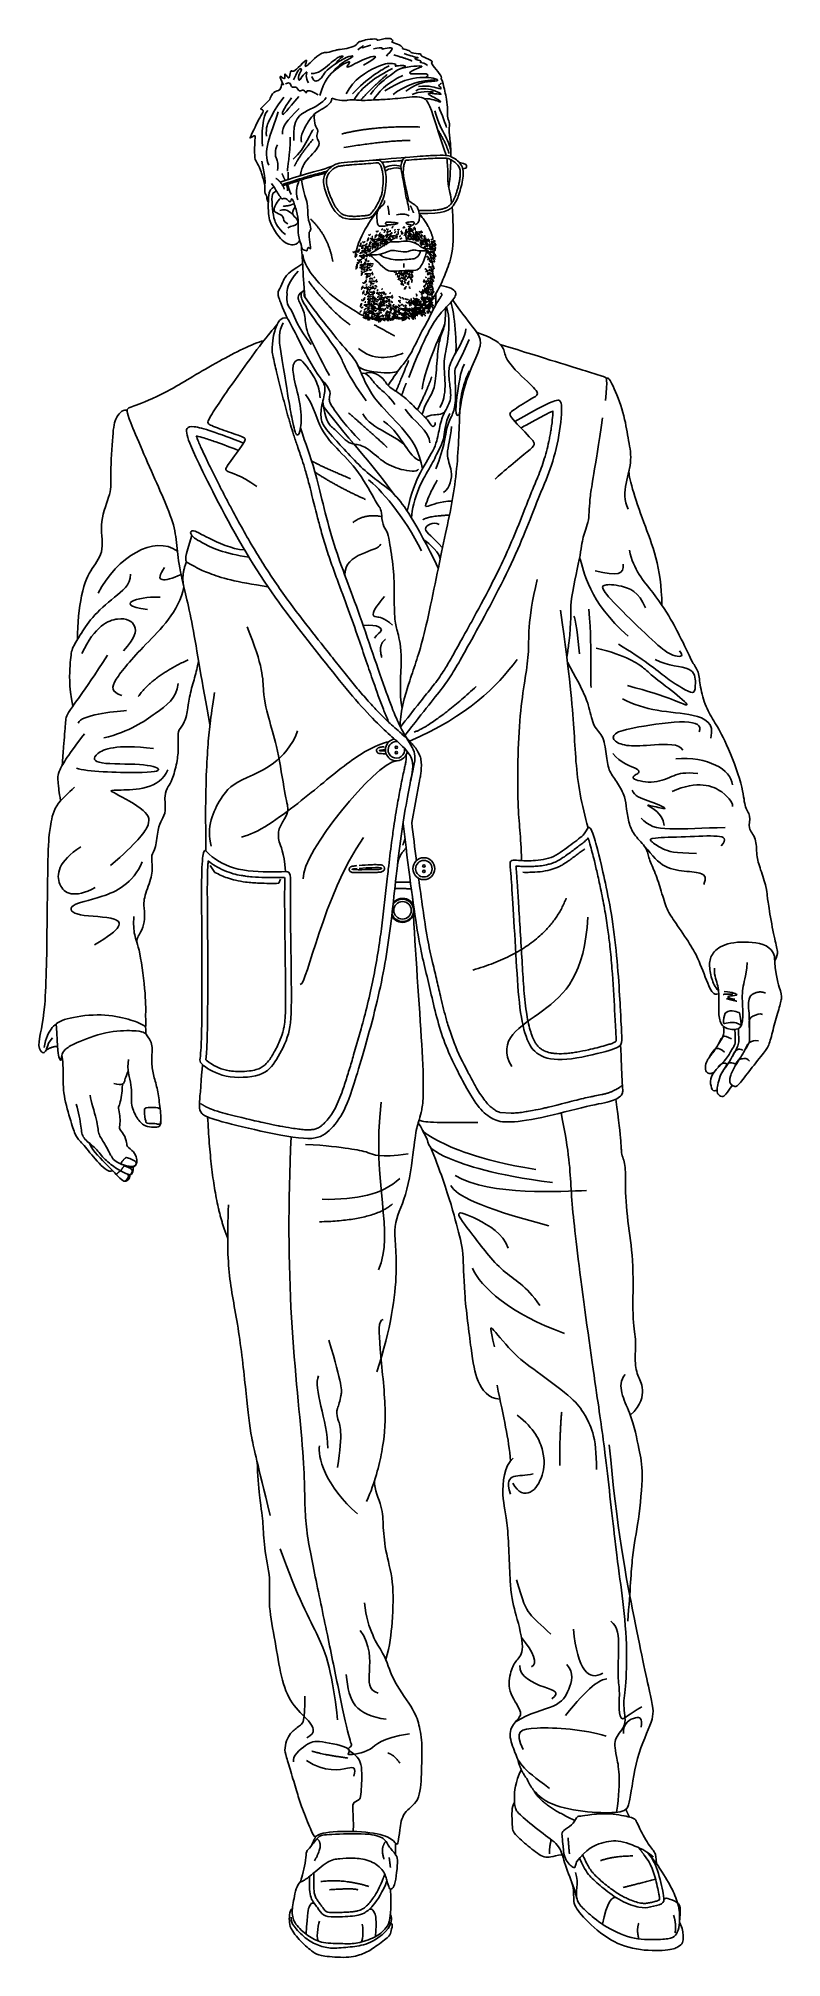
# Model space of a CAD drawing. Header units: millimetres. Extents: x -406 to 301, y 2 to 1827.
import ezdxf

# ---------------------------------------------------------------- set-up
doc = ezdxf.new("R2010")
doc.units = ezdxf.units.MM
doc.layers.add('ceco.net 161', color=7, linetype='Continuous')

msp = doc.modelspace()

# ---------------------------------------------------------------- linework, layer by layer
at = {"layer": 'ceco.net 161'}
for p, q in [((-43.8, 1119.7), (-50.9, 1081.7)), ((-238.1, 1034.2), (-242.6, 1040.7)), ((-175.8, 1027.7), (-177.2, 1023.8)), ((-79.7, 980.6), (-74.2, 1028.2)), ((-106.1, 860.6), (-99, 885.5)), ((-10.5, 872), (-16, 887.8)), ((-122.6, 811.9), (-117.4, 824.6)), ((43.6, 805.1), (33.4, 805.9)), ((-149.6, 789.4), (-152.9, 789.5))]:
    msp.add_line(p, q, dxfattribs=at)
for centre, radius in [((-65.5, 1153.2), 1.15), ((-65.5, 1148.1), 1.15), ((-39.3, 1037.7), 10.4), ((-39.3, 1037.7), 7.88), ((-39.3, 1040.3), 1.15), ((-39.3, 1035.2), 1.15), ((-59.6, 998.1), 8.31)]:
    msp.add_circle(centre, radius, dxfattribs=at)
for centre, radius, start, end in [((-65.5, 1150.7), 10.4, 121.4768, 351.9), ((-65.5, 1150.7), 7.88, 176.7108, 10.2069), ((-65.5, 1150.7), 7.88, 82.4284, 176.7108), ((-65.5, 1150.7), 10.4, 99.4364, 121.4768), ((-59.6, 998.1), 10.6, 198.3742, 87.5351), ((-59.6, 998.1), 10.6, 87.5351, 148.5156), ((-59.6, 998.1), 11.4, 87.7832, 141.1063), ((-59.6, 998.1), 11.4, 22.4969, 87.7832), ((-59.6, 998.1), 11.4, 205.7745, 353.8565)]:
    msp.add_arc(centre, radius, start, end, dxfattribs=at)
for points, knots in [([(-172.8, 1782.7), (-177.9, 1793.5), (-173.6, 1789.1), (-170.8, 1788.6), (-172.4, 1795.6), (-168.4, 1789.3), (-167.1, 1789.4), (-165.9, 1798.3), (-164.4, 1794.8), (-159.7, 1798.5), (-149.3, 1809.3), (-152.2, 1802.3), (-152.5, 1798.8), (-143.1, 1808.8), (-135, 1814.6), (-132.8, 1813), (-122.1, 1816.4), (-121.8, 1816.5), (-112.6, 1817.5), (-104.1, 1820.1), (-101.2, 1824.3), (-99.4, 1824.3), (-93.9, 1826.4), (-82, 1827.2), (-85.9, 1824.3), (-71.9, 1828.8), (-67.3, 1824.3), (-72, 1824.3), (-64.1, 1822.1), (-58.1, 1818.2), (-61.1, 1817.7), (-51.8, 1815.8), (-52.6, 1813.1), (-40.7, 1812.5), (-43.2, 1811.9), (-40.4, 1809.9), (-29, 1804.9), (-33.7, 1805), (-27.8, 1798), (-21.2, 1789.6), (-23.7, 1789.9), (-21.2, 1786.7), (-17.4, 1767.6), (-16.6, 1760.1), (-17.1, 1750.6), (-13.9, 1747), (-16.1, 1739.2), (-13.5, 1725.5), (-13.6, 1714.9)], [0, 0, 0, 0, 1, 2, 3, 4, 5, 6, 7, 8, 9, 10, 11, 12, 13, 14, 15, 16, 17, 18, 19, 20, 21, 22, 23, 24, 25, 26, 27, 28, 29, 30, 31, 32, 33, 34, 35, 36, 37, 38, 39, 40, 41, 42, 43, 44, 45, 45.600823, 45.600823, 45.600823, 45.600823]), ([(-187.3, 1671.5), (-188.8, 1673.7), (-188.2, 1676.3), (-189.8, 1679.3), (-190.7, 1680.4), (-190.7, 1686.6), (-190.4, 1687.8), (-194.8, 1703.5), (-198.6, 1710), (-200.3, 1712.9), (-200.3, 1720.2), (-200.3, 1727.3), (-199.9, 1732.3), (-199.2, 1735.9), (-204.7, 1732.3), (-205, 1732.3), (-199.6, 1743.3), (-195.7, 1752), (-190.6, 1758.9), (-194.6, 1760.1), (-195.1, 1760), (-187.1, 1767.9), (-185.6, 1769.2), (-183, 1777.1), (-174.8, 1777.5), (-175.4, 1782.2), (-173.9, 1785)], [0.186438, 0.186438, 0.186438, 0.186438, 1, 2, 3, 4, 5, 6, 7, 8, 9, 10, 11, 12, 13, 14, 15, 16, 17, 18, 19, 20, 21, 22, 23, 24, 24, 24, 24]), ([(-143.5, 1755.2), (-144.2, 1745.4), (-138.4, 1740), (-142.3, 1734.9), (-139.9, 1730.6), (-136.8, 1725), (-155.2, 1708.3), (-156.2, 1700.1), (-156.9, 1696.8)], [0, 0, 0, 0, 1, 2, 3, 4, 5, 5.734289, 5.734289, 5.734289, 5.734289]), ([(-94.7, 1710.8), (-57.5, 1714.3), (-21.6, 1716.7), (-13.6, 1715.8), (-2.8, 1708.1), (-1, 1697.5), (-5.4, 1679.5), (-9.8, 1668.5), (-19.3, 1660.1), (-43.9, 1660.8)], [0.145419, 0.145419, 0.145419, 0.145419, 1, 2, 3, 4, 5, 6, 6.991291, 6.991291, 6.991291, 6.991291]), ([(-126.4, 1705.8), (-138, 1701.5), (-142.4, 1701.7), (-169.4, 1692.7), (-175.9, 1690.6)], [0, 0, 0, 0, 1, 1.699781, 1.699781, 1.699781, 1.699781]), ([(-131.5, 1701.1), (-132.6, 1700.7), (-136.2, 1699.6), (-141.4, 1698.3), (-146.3, 1697.1), (-149.5, 1696.1), (-158.6, 1693.4), (-166.8, 1690.7), (-174.1, 1688.2), (-174.2, 1688.2)], [4.601669, 4.601669, 4.601669, 4.601669, 7.229199, 12.800959, 16.328263, 18.163213, 20.21623, 36.929522, 37.101347, 37.101347, 37.101347, 37.101347]), ([(-132.8, 1699.3), (-133.3, 1699.1), (-136.3, 1698.2), (-141, 1697), (-146.8, 1695.5), (-151, 1694.3), (-155.3, 1692.9), (-161.9, 1690.8), (-168.3, 1688.7), (-172.9, 1687.2), (-173.5, 1687)], [5.968048, 5.968048, 5.968048, 5.968048, 7.228898, 12.720293, 16.600841, 20.344953, 22.226044, 26.371902, 35.609112, 36.925666, 36.925666, 36.925666, 36.925666]), ([(-94.7, 1710.8), (-100.3, 1710.5), (-118.9, 1709.2), (-125.1, 1707.6), (-134.8, 1698.6), (-135.4, 1687.9), (-128.7, 1670.5), (-123.1, 1660.4), (-113.3, 1653.7), (-93.6, 1656.2)], [0.706251, 0.706251, 0.706251, 0.706251, 1, 2, 3, 4, 5, 6, 6.912058, 6.912058, 6.912058, 6.912058]), ([(-94.6, 1708), (-96.8, 1707.9), (-101.9, 1707.6), (-108.1, 1707.1), (-112.9, 1706.7), (-115.6, 1706.4), (-117.8, 1706.1), (-119.6, 1705.8), (-121, 1705.5), (-122.4, 1705), (-124.7, 1703.8), (-127.1, 1701.9), (-129.2, 1699.6), (-130.6, 1697.7), (-131.5, 1695.8), (-132, 1693.8), (-132.1, 1691.6), (-131.9, 1689.1), (-131.2, 1686.2), (-130.3, 1682.9), (-129.1, 1679.4), (-127.7, 1675.9), (-126.3, 1672.8), (-125, 1669.9), (-123.5, 1667.2), (-121.8, 1664.8), (-120.1, 1662.8), (-118.6, 1661.3), (-117.2, 1660.3), (-115.5, 1659.4), (-113.3, 1658.7), (-110.3, 1658.2), (-106.3, 1658), (-102.4, 1658.1), (-98.7, 1658.4), (-96.1, 1658.6), (-94.5, 1658.8), (-94, 1658.9)], [52.137462, 52.137462, 52.137462, 52.137462, 57.037683, 63.322008, 65.712172, 67.59546, 69.200621, 70.612326, 71.530189, 72.416503, 73.828496, 77.136286, 79.049714, 80.664975, 82.146952, 83.601134, 85.178051, 86.99614, 89.129154, 91.569854, 94.53531, 97.168594, 99.773579, 101.979213, 104.182534, 106.357553, 108.499345, 109.871647, 111.013736, 112.319498, 113.965581, 116.122976, 118.943504, 122.558305, 124.77166, 127.093474, 128.254087, 128.254087, 128.254087, 128.254087]), ([(-82.3, 1708.7), (-82.2, 1708.7), (-82.1, 1708.6), (-82, 1708.5), (-81.6, 1708.1), (-81, 1707.3), (-80.3, 1706), (-79.7, 1704.2), (-79.1, 1702.1), (-78.5, 1699.8), (-78.2, 1697.4), (-78, 1695), (-78, 1692.3), (-78.2, 1687.6), (-78.7, 1683.7), (-79, 1681)], [0, 0, 0, 0, 0.100254, 0.218953, 0.41991, 1.261623, 2.393836, 3.734332, 5.304728, 7.280912, 8.905944, 10.56579, 12.424658, 14.817189, 20.89405, 20.89405, 20.89405, 20.89405]), ([(-79.1, 1709.5), (-73.4, 1710), (-67, 1710.5), (-60.5, 1711.1), (-59.8, 1711.1)], [26.464622, 26.464622, 26.464622, 26.464622, 39.025512, 40.60925, 40.60925, 40.60925, 40.60925]), ([(-56.3, 1711.4), (-56.3, 1711.4), (-56.4, 1711.4), (-56.5, 1711.2), (-56.9, 1710.8), (-57.3, 1709.9), (-57.8, 1708.5), (-58.3, 1706.7), (-58.6, 1704.5), (-58.8, 1702.1), (-58.9, 1699.7), (-58.8, 1697.4), (-58.4, 1694.7), (-57.6, 1690), (-56.7, 1686.2), (-56, 1683.5)], [0, 0, 0, 0, 0.100254, 0.218953, 0.41991, 1.261623, 2.393836, 3.734332, 5.304728, 7.280912, 8.905944, 10.56579, 12.424658, 14.817189, 20.89405, 20.89405, 20.89405, 20.89405]), ([(-56.3, 1711.4), (-52.8, 1711.7), (-46.4, 1712.2), (-37.2, 1712.8), (-30.4, 1713.2), (-25.6, 1713.4), (-22.9, 1713.4), (-20.7, 1713.4), (-18.9, 1713.3), (-17.4, 1713.2), (-16, 1712.9), (-13.6, 1712), (-10.9, 1710.4), (-8.5, 1708.4), (-7, 1706.7), (-5.8, 1704.9), (-5, 1703), (-4.7, 1700.8), (-4.6, 1698.3), (-4.8, 1695.4), (-5.4, 1691.9), (-6.1, 1688.3), (-7, 1684.7), (-8, 1681.4), (-9, 1678.4), (-10.1, 1675.6), (-11.4, 1672.9), (-12.9, 1670.7), (-14.2, 1669.1), (-15.5, 1667.8), (-17, 1666.8), (-19.2, 1665.8), (-22.1, 1664.9), (-25.9, 1664.2), (-29.9, 1663.8), (-33.6, 1663.6), (-38.3, 1663.5), (-41.9, 1663.5), (-44.4, 1663.6)], [43.181187, 43.181187, 43.181187, 43.181187, 50.841053, 57.037683, 63.322008, 65.712172, 67.59546, 69.200621, 70.612326, 71.530189, 72.416503, 73.828496, 77.136286, 79.049714, 80.664975, 82.146952, 83.601134, 85.178051, 86.99614, 89.129154, 91.569854, 94.53531, 97.168594, 99.773579, 101.979213, 104.182534, 106.357553, 108.499345, 109.871647, 111.013736, 112.319498, 113.965581, 116.122976, 118.943504, 122.558305, 124.77166, 127.093474, 132.672396, 132.672396, 132.672396, 132.672396]), ([(-17.6, 1713.2), (-16.6, 1707.8), (-16.6, 1696.6), (-16.6, 1687.4), (-13.9, 1679.3), (-12.9, 1670.8)], [1.0627, 1.0627, 1.0627, 1.0627, 2, 3, 3.910596, 3.910596, 3.910596, 3.910596]), ([(-157.4, 1635.2), (-160, 1630.3), (-169.6, 1631), (-176.1, 1637), (-180.5, 1643.1), (-184.5, 1650.2), (-186.9, 1656), (-187.5, 1665), (-187.1, 1680.2), (-185.5, 1683.4), (-182.8, 1685.6), (-181.7, 1686)], [0.116337, 0.116337, 0.116337, 0.116337, 1, 2, 3, 4, 5, 6, 7, 8, 8.343388, 8.343388, 8.343388, 8.343388]), ([(-155.7, 1692.8), (-154.5, 1682.3), (-148.9, 1670.4), (-150.6, 1656.9), (-145.9, 1646.3), (-148.2, 1643.9), (-149, 1640.3), (-146.4, 1626.5), (-147.9, 1627.4), (-148.8, 1629.1), (-150.3, 1627.4), (-150.5, 1624.2), (-152.3, 1626.6), (-155.5, 1625.9), (-156, 1631.3)], [0.171378, 0.171378, 0.171378, 0.171378, 1, 2, 3, 4, 5, 6, 7, 8, 9, 10, 11, 12, 12, 12, 12]), ([(-94, 1658.9), (-93.5, 1658.9), (-92.6, 1659.1), (-91.4, 1659.3), (-90.5, 1659.9), (-89.5, 1660.8), (-87.7, 1662.9), (-84.8, 1667.1), (-82.1, 1672.2), (-80, 1677.2), (-79.2, 1679.9), (-79, 1681.2)], [0, 0, 0, 0, 1.172139, 1.962288, 2.691642, 3.416994, 4.921881, 8.705121, 14.478219, 17.567144, 20.544143, 20.544143, 20.544143, 20.544143]), ([(-176.2, 1663.5), (-172.9, 1665.2), (-168.6, 1663.9), (-165, 1660.7), (-164, 1660.1)], [0, 0, 0, 0, 1, 1.33342, 1.33342, 1.33342, 1.33342]), ([(-168.6, 1647.2), (-165.1, 1649), (-158.9, 1649.7), (-159.1, 1655.8), (-165, 1659.2), (-164.3, 1663.3), (-161.7, 1667.2)], [0, 0, 0, 0, 1, 2, 3, 3.78716, 3.78716, 3.78716, 3.78716]), ([(-12.5, 1667), (-11.5, 1656.7), (-10.4, 1625.2), (-17.3, 1607.8), (-23.1, 1592.3), (-33.9, 1574.6), (-44.1, 1562.7), (-71.3, 1560.3), (-95.4, 1561.4), (-103.7, 1567.8), (-126.3, 1580.8), (-147.1, 1602.6), (-154.4, 1616.5), (-154.4, 1621.8)], [4.039211, 4.039211, 4.039211, 4.039211, 5, 6, 7, 8, 9, 10, 11, 12, 13, 14, 15, 15, 15, 15]), ([(-47.6, 1650.4), (-44.9, 1650.8), (-43.7, 1654.3), (-43.2, 1659), (-45.1, 1666.1), (-45.9, 1667.7), (-53, 1672.3), (-55.6, 1674.5)], [0, 0, 0, 0, 1, 2, 3, 4, 4.829401, 4.829401, 4.829401, 4.829401]), ([(-152.2, 1580.6), (-154, 1594.6), (-154, 1607), (-155.4, 1624.4), (-156, 1631.3)], [0, 0, 0, 0, 1, 1.625314, 1.625314, 1.625314, 1.625314]), ([(-154.6, 1613.1), (-171.5, 1602.9), (-172.8, 1595.3), (-178.1, 1587.2), (-178.3, 1582.5), (-174.1, 1572.2), (-169.4, 1561.2)], [0.004841, 0.004841, 0.004841, 0.004841, 1, 2, 3, 4, 4, 4, 4]), ([(-153, 1587.8), (-159.8, 1583.9), (-159.2, 1577.8), (-152.1, 1567.1), (-152.1, 1551.1), (-147.3, 1541.4), (-129.2, 1506.7)], [0.042892, 0.042892, 0.042892, 0.042892, 1, 2, 3, 4, 4, 4, 4]), ([(-40.6, 1417.8), (-44.3, 1434.9), (-52.6, 1449.6), (-79.8, 1477.5), (-90.2, 1490), (-100.1, 1511), (-103.9, 1521.9), (-119.3, 1537.4), (-149.6, 1576.8), (-154.4, 1583), (-152.9, 1586.7)], [0, 0, 0, 0, 1, 2, 3, 4, 5, 6, 7, 7.87893, 7.87893, 7.87893, 7.87893]), ([(-11.7, 1578.4), (-2.2, 1564.4), (12.5, 1547.1), (15.4, 1538.6), (12.8, 1528.7), (0.1, 1501.7), (-5, 1475.4), (-5.3, 1469.3), (-8.9, 1467.5), (-9, 1480.3), (-4.4, 1511.6), (-0.8, 1517.4)], [0.120453, 0.120453, 0.120453, 0.120453, 1, 2, 3, 4, 5, 6, 7, 8, 9, 9, 9, 9]), ([(-169.4, 1561.2), (-175.8, 1563), (-180.5, 1552.6), (-183.5, 1540.9), (-183.6, 1528.9)], [0, 0, 0, 0, 1, 1.728874, 1.728874, 1.728874, 1.728874]), ([(-242.8, 1174.7), (-250.5, 1215.1), (-259.6, 1276), (-271.6, 1319.6), (-274.2, 1342.4), (-276.3, 1364.5), (-286.1, 1387.6), (-322, 1469.1), (-322.4, 1475.8), (-314.9, 1477.3), (-281.4, 1491.5), (-241.1, 1517.3), (-202.2, 1537), (-191.6, 1539.8)], [0, 0, 0, 0, 1, 2, 3, 4, 5, 6, 7, 8, 9, 10, 10.78331, 10.78331, 10.78331, 10.78331]), ([(10.7, 1548), (39.2, 1537.9), (32.1, 1525.4), (63, 1497.9), (71.5, 1488.6), (63.5, 1485.2), (41.9, 1471.7), (41.2, 1468.5), (67.2, 1442.6), (66.9, 1440), (35.5, 1415.1), (28.5, 1408.1)], [0.058357, 0.058357, 0.058357, 0.058357, 1, 2, 3, 4, 5, 6, 7, 8, 9, 9, 9, 9]), ([(33.4, 1536.3), (78.7, 1522), (126.7, 1507.6), (133.8, 1504.6), (135.5, 1504.4), (133.4, 1482.9)], [0.097672, 0.097672, 0.097672, 0.097672, 1, 2, 3, 3, 3, 3]), ([(-183.6, 1528.9), (-183.4, 1527.9), (-182.7, 1524.3), (-181.3, 1518), (-178.5, 1505.9), (-175.3, 1493.1), (-171.7, 1479.5), (-169.4, 1471.2), (-167.6, 1464.6), (-165.7, 1458.3), (-163.7, 1451.7), (-161.5, 1445.1), (-159.5, 1439.3), (-157.4, 1433.2), (-154.8, 1425.5), (-152.4, 1417.8), (-150.2, 1410.1), (-146.6, 1396), (-142.6, 1379.7), (-137.5, 1360.2), (-133, 1344.7), (-127.6, 1328.6), (-120.3, 1308.4), (-111.2, 1284.7), (-102.2, 1258.7), (-94.3, 1235.6), (-86.6, 1213.1), (-79.8, 1194), (-74.7, 1181.4), (-72.9, 1177.4), (-72.8, 1177.2)], [23.931646, 23.931646, 23.931646, 23.931646, 26.060258, 32.002823, 37.945388, 53.232251, 60.874931, 68.517611, 72.155587, 75.793563, 82.982595, 87.069504, 91.156412, 96.216837, 101.277262, 108.817753, 113.828658, 118.839563, 140.521435, 150.459368, 162.903656, 175.728017, 187.500629, 209.82367, 231.10295, 247.666385, 263.118319, 283.025368, 292.051493, 292.626655, 292.626655, 292.626655, 292.626655]), ([(-57.3, 1164.4), (-38.9, 1188.3), (-16.6, 1214.6), (-4.2, 1237.1), (45.7, 1326.7), (70.2, 1392.7), (81.3, 1416.4), (90, 1449.5), (93.4, 1484.5), (86.2, 1483.6), (72.8, 1477.3), (47.2, 1463)], [0, 0, 0, 0, 1, 2, 3, 4, 5, 6, 7, 8, 8.934887, 8.934887, 8.934887, 8.934887]), ([(-321.7, 1473.2), (-324.3, 1475.6), (-333.3, 1467.2), (-335.2, 1453.4), (-337.8, 1410), (-335.9, 1395.9), (-349, 1368.1), (-342.3, 1339.6), (-355.1, 1323.9), (-365.1, 1305.2), (-369, 1270.4), (-368.7, 1256.1)], [0, 0, 0, 0, 1, 2, 3, 4, 5, 6, 7, 8, 8.824924, 8.824924, 8.824924, 8.824924]), ([(-61.5, 1172.4), (-55.5, 1180.3), (-45.9, 1192.4), (-34.6, 1206.5), (-27.8, 1215.1), (-23.1, 1221.7), (-17.6, 1230.2), (-10.8, 1242.1), (-2.7, 1256.8), (9.5, 1278.8), (22.5, 1302.9), (36.2, 1330.4), (47.2, 1355.4), (56, 1377.6), (62.2, 1393.7), (66.2, 1403.2), (69.3, 1410.7), (72.5, 1418.7), (75.4, 1427.6), (78, 1436.9), (79.8, 1444.9), (81.1, 1451.5), (82.2, 1458.2), (83.1, 1465.4), (83.5, 1471), (83.5, 1473)], [2.692366, 2.692366, 2.692366, 2.692366, 24.37986, 36.443862, 42.102786, 48.350602, 54.130401, 64.176872, 78.450258, 90.64808, 119.158502, 138.118921, 157.927284, 178.731785, 190.093136, 195.670284, 201.247432, 207.873965, 214.500497, 221.690116, 228.879735, 232.525266, 236.170797, 243.904763, 248.322307, 248.322307, 248.322307, 248.322307]), ([(83.5, 1473), (82.4, 1472.5), (79.7, 1471.2), (73.4, 1467.9), (64.3, 1463), (56.8, 1458.9), (53, 1456.8)], [0, 0, 0, 0, 2.639738, 6.554241, 15.610868, 25.183822, 25.183822, 25.183822, 25.183822]), ([(96.7, 1238.7), (97.5, 1243.8), (101.8, 1273.4), (97.9, 1286.2), (110.5, 1337.9), (111.2, 1352.9), (118.6, 1368.3), (117.6, 1389.8), (123, 1414.4), (130.7, 1466.5)], [0.822839, 0.822839, 0.822839, 0.822839, 1, 2, 3, 4, 5, 6, 7, 7, 7, 7]), ([(-215.7, 1435.5), (-222.9, 1438.3), (-233.7, 1442.4), (-247.1, 1447), (-253.3, 1448.7), (-255.8, 1449.3)], [1.440631, 1.440631, 1.440631, 1.440631, 18.229679, 26.834719, 32.314713, 32.314713, 32.314713, 32.314713]), ([(-255.8, 1449.3), (-255.2, 1447.5), (-253.9, 1444.1), (-251.1, 1437.6), (-247.2, 1429.1), (-241.4, 1417.2), (-235.2, 1404.8), (-229, 1392.7), (-221.9, 1379.1), (-213, 1362.8), (-202.6, 1344.5), (-192, 1327.1), (-180.8, 1310.2), (-168.8, 1293.1), (-153.2, 1272.5), (-138, 1253.2), (-123.7, 1235.1), (-114.8, 1224), (-107.8, 1215.4), (-102.7, 1209.2), (-97.5, 1203.1), (-92.3, 1197.1), (-86.2, 1190.5), (-79.3, 1183.4), (-70.2, 1174.5), (-62, 1167.4), (-55.3, 1161.3), (-52.4, 1158.5), (-50.4, 1156.3), (-48.8, 1154.5), (-47.5, 1152.8), (-46.5, 1151.4), (-46, 1150.6), (-45.5, 1149.8), (-44.8, 1148.6), (-43.9, 1147.1), (-42.6, 1144.1), (-41.9, 1140.6), (-41.6, 1136.8), (-41.7, 1134), (-41.9, 1131.4), (-42.2, 1128.2), (-42.8, 1124.3), (-43.5, 1121.2), (-43.8, 1119.7)], [0, 0, 0, 0, 4.037657, 8.042387, 15.333625, 24.50658, 36.885425, 45.621265, 54.357105, 70.249117, 86.141129, 100.431, 114.720871, 130.371903, 146.022936, 171.276362, 183.865336, 196.45431, 202.32069, 208.187071, 213.861281, 219.740931, 225.620581, 233.489087, 241.357592, 253.415125, 257.214103, 261.01308, 262.378113, 263.743147, 266.188956, 266.888551, 267.588145, 268.28774, 268.987334, 270.568356, 272.149378, 276.080715, 278.270788, 280.460862, 282.213716, 283.966569, 287.406206, 290.845843, 290.845843, 290.845843, 290.845843]), ([(-156.6, 1456.8), (-151.6, 1440.9), (-143.6, 1422.3), (-127.2, 1347.3), (-102.8, 1288.2), (-72.6, 1195.5), (-57.5, 1162.8), (-45.1, 1147), (-50.8, 1130.1), (-63, 1061.2), (-70.4, 980.8), (-81.6, 914.6), (-106.1, 830.5), (-115.8, 804), (-131.3, 785), (-147.1, 778.3), (-202.9, 789.8), (-243.6, 800.1), (-251.4, 804.8), (-253.6, 811.1), (-252.1, 822.5), (-250.1, 849), (-249.9, 851.4)], [2.04105, 2.04105, 2.04105, 2.04105, 3, 4, 5, 6, 7, 8, 9, 10, 11, 12, 13, 14, 15, 16, 17, 18, 19, 20, 21, 21.091486, 21.091486, 21.091486, 21.091486]), ([(155.9, 1416.3), (154.9, 1411.8), (167.1, 1371), (186.9, 1324.4), (187.1, 1288.3)], [0, 0, 0, 0, 1, 1.884282, 1.884282, 1.884282, 1.884282]), ([(156.3, 1340.5), (159.7, 1322.3), (180.7, 1299.5), (198.9, 1269.9), (206.9, 1253.3), (212.1, 1243.1), (215.9, 1233.8), (222.5, 1225.4), (223.2, 1211.5), (228.6, 1191), (237.5, 1176.7), (247.3, 1160.6), (265.3, 1114.5), (265, 1096.2), (272.6, 1088.5), (268.2, 1075.7), (277.5, 1067.4), (276.8, 1050.1), (280.7, 1037.9), (287.1, 1018.6), (287.1, 1012.6), (289, 1000), (294.1, 970.6), (297.8, 959.7), (296.7, 953.5), (294.6, 950.1)], [0, 0, 0, 0, 1, 2, 3, 4, 5, 6, 7, 8, 9, 10, 11, 12, 13, 14, 15, 16, 17, 18, 19, 20, 21, 22, 22.779403, 22.779403, 22.779403, 22.779403]), ([(-373.4, 1192.3), (-377.2, 1212.1), (-375.5, 1236.2), (-374.7, 1246.9), (-366.6, 1259.2), (-356.5, 1276.1), (-333.8, 1296.6), (-318.5, 1307.2), (-318.5, 1317.7)], [0.140268, 0.140268, 0.140268, 0.140268, 1, 2, 3, 4, 5, 6, 6, 6, 6]), ([(116.9, 1076.6), (114.1, 1087), (105.8, 1120.8), (104.1, 1168), (99.7, 1218.8), (90.8, 1283.4)], [16.501685, 16.501685, 16.501685, 16.501685, 17, 18, 19, 19, 19, 19]), ([(-340.4, 1240.7), (-364.9, 1202.7), (-380.1, 1184.7), (-379.9, 1178.2), (-381.9, 1157.1), (-383, 1143), (-383.3, 1136)], [0, 0, 0, 0, 1, 2, 3, 3.626066, 3.626066, 3.626066, 3.626066]), ([(241.2, 918.6), (236.2, 917.5), (232.2, 924.1), (221.9, 952.4), (214.9, 964.5), (199.3, 987.8), (191.7, 998.3), (186.7, 1016.2), (181, 1034), (174.3, 1047.5), (173.6, 1057.1), (160.6, 1069.3), (156, 1079.6), (153.1, 1095.2), (152.6, 1105.5), (145.1, 1119.8), (136.7, 1129.7), (134.3, 1143.5), (132.3, 1164.2), (121.6, 1172), (118.5, 1190.7), (113.6, 1204.7), (97.3, 1234.1)], [0.129009, 0.129009, 0.129009, 0.129009, 1, 2, 3, 4, 5, 6, 7, 8, 9, 10, 11, 12, 13, 14, 15, 16, 17, 18, 19, 20, 20, 20, 20]), ([(-246.6, 1054.6), (-246.7, 1062.4), (-247.4, 1107.5), (-244.9, 1160.4), (-242.4, 1179.4), (-238.5, 1205.3)], [22.804212, 22.804212, 22.804212, 22.804212, 23, 24, 25, 25, 25, 25]), ([(-362.2, 1166), (-377.3, 1146.3), (-388.4, 1128.8), (-387.3, 1122.8), (-386.6, 1110.8), (-384.9, 1102.4)], [0, 0, 0, 0, 1, 2, 2.579771, 2.579771, 2.579771, 2.579771]), ([(-72, 1158.8), (-87.1, 1154.7), (-114, 1138.2), (-156, 1100.8), (-198, 1071), (-212.7, 1067.8)], [0.109265, 0.109265, 0.109265, 0.109265, 1, 2, 3, 3, 3, 3]), ([(-75.2, 1147), (-76.2, 1147), (-78.1, 1147.1), (-80.4, 1147.1), (-81.8, 1147.3), (-82.6, 1147.5), (-83.2, 1147.9), (-83.9, 1148.6), (-84.3, 1149.6), (-84.3, 1150.9), (-83.7, 1152), (-82.8, 1152.6), (-82, 1153), (-80, 1153.4), (-78.3, 1153.6), (-77, 1153.7)], [38.21488, 38.21488, 38.21488, 38.21488, 40.39237, 42.445596, 43.159584, 43.429511, 44.219456, 44.777271, 45.595943, 46.508494, 47.685231, 48.232047, 48.780269, 49.615216, 52.537202, 52.537202, 52.537202, 52.537202]), ([(-75.8, 1149.8), (-76.8, 1149.8), (-81.7, 1149.9), (-83.6, 1150.1), (-76.7, 1151)], [3.761451, 3.761451, 3.761451, 3.761451, 4, 5, 5, 5, 5]), ([(-56.3, 1145.7), (-56.3, 1145.7), (-56.2, 1145.2), (-56, 1144.1), (-56, 1142.2), (-56.4, 1139.5), (-57.1, 1135.9), (-58.3, 1130.7), (-59.7, 1124.1), (-61.8, 1113.6), (-64.7, 1098.1), (-67.6, 1080.3), (-70.5, 1059.3), (-72.5, 1042.7), (-73.8, 1031.2), (-74.2, 1028.2)], [318.511779, 318.511779, 318.511779, 318.511779, 318.673123, 319.654533, 320.91652, 322.790936, 325.576567, 328.974738, 334.293771, 340.359575, 352.366775, 368.679217, 379.903019, 398.631026, 405.182175, 405.182175, 405.182175, 405.182175]), ([(-54, 1147.7), (-54.1, 1147.6), (-54.6, 1147.5), (-55.2, 1147.5), (-55.6, 1147.4)], [22.753912, 22.753912, 22.753912, 22.753912, 23.015192, 23.914834, 23.914834, 23.914834, 23.914834]), ([(-59.1, 1080.7), (-54, 1039), (-45.1, 968.1), (-34.3, 928.9), (-23.4, 876.4), (-0.8, 832.5), (11.7, 811), (24.7, 799.6), (37.2, 795.5), (69.8, 799.4), (120.4, 813.4), (140.9, 816), (151.3, 823.5), (149.2, 829.2), (148.6, 855.7), (147.9, 870.4)], [0, 0, 0, 0, 1, 2, 3, 4, 5, 6, 7, 8, 9, 10, 11, 12, 12.731453, 12.731453, 12.731453, 12.731453]), ([(117, 1066.9), (116.5, 1066.3), (114.9, 1064.6), (112, 1062.1), (108, 1059.1), (103.7, 1056), (99.2, 1052.5), (94.3, 1049), (89.4, 1045.9), (85, 1043.7), (81.1, 1042.3), (76.6, 1041.2), (71.2, 1040.3), (65.5, 1039.9), (60.6, 1039.7), (56.5, 1039.7), (52.5, 1039.9), (49.8, 1040.1), (48.3, 1040.2)], [0, 0, 0, 0, 1.671507, 5.030631, 8.421324, 12.488623, 16.616606, 20.994405, 25.622542, 29.236163, 31.694241, 34.752993, 39.361247, 43.592893, 47.155371, 50.069103, 52.498312, 55.941114, 55.941114, 55.941114, 55.941114]), ([(50.8, 1004.9), (51.3, 996), (52.5, 977.7), (54.1, 951), (55.3, 929.4), (56.7, 913.2), (58, 902.2), (59.7, 892.5), (61.6, 884.5), (63.8, 878), (66, 873.2), (68.1, 870.1), (69.9, 868.2), (72.1, 866.3), (75.6, 864.2), (79.8, 862.8), (83.8, 862.1), (89, 861.6), (94.7, 861.8), (101.1, 862.5), (108.2, 863.6), (116.4, 865.3), (125.3, 867.4), (131.9, 869.2), (136.3, 870.5), (138.9, 871.3), (140.6, 871.9), (142, 872.5), (142.8, 873), (143.2, 873.3), (143.3, 873.4), (143.4, 873.6), (143.5, 873.9), (143.6, 874.4), (143.6, 875.4), (143.6, 876.5), (143.5, 878.7), (143, 887.2), (141.9, 908.9), (140.3, 936.4), (138, 962), (135.8, 980.2), (133, 997.9), (129.6, 1015.6), (126.1, 1031.6), (123.3, 1043.7), (120.9, 1053.3), (118.9, 1060.5), (117.6, 1065), (117, 1066.9)], [0, 0, 0, 0, 19.541485, 40.054478, 58.275633, 66.868497, 75.580858, 82.48517, 88.394755, 93.437648, 97.533124, 99.918046, 101.518769, 103.149076, 106.312538, 110.382186, 112.728355, 115.331239, 121.629526, 125.274759, 129.243953, 137.37471, 143.514362, 149.349264, 152.154879, 153.586488, 155.185686, 156.274771, 156.912961, 157.176502, 157.228123, 157.34293, 157.574269, 158.031819, 158.435865, 159.800943, 160.283214, 163.2828, 178.35005, 207.845757, 223.313223, 234.559708, 247.949353, 262.26207, 274.02871, 283.573143, 289.533151, 295.561438, 299.834688, 299.834688, 299.834688, 299.834688]), ([(-246.8, 856), (-246.7, 856.2), (-246.6, 857.5), (-246.3, 860.7), (-245.8, 865.9), (-245.5, 874.1), (-245.2, 886.1), (-245, 902.6), (-244.9, 928.7), (-244.9, 957.1), (-245.1, 985.5), (-245.3, 1008.7), (-245.4, 1026.8), (-244.9, 1039.4), (-244.6, 1043.7), (-244.5, 1045.1)], [0, 0, 0, 0, 0.550729, 2.807038, 6.987167, 12.074068, 20.722471, 33.175076, 48.046317, 77.697668, 95.141812, 110.13987, 128.29556, 134.669256, 137.697309, 137.697309, 137.697309, 137.697309]), ([(-244.5, 1045.1), (-242.4, 1043.4), (-237.5, 1040), (-229.5, 1035.9), (-221.1, 1032.9), (-214.2, 1031.4), (-208.2, 1030.5), (-200.7, 1029.7), (-191.3, 1029.2), (-182.3, 1029.2), (-176, 1029.3), (-173, 1029.4), (-171.8, 1029.4)], [0, 0, 0, 0, 5.923436, 12.980966, 19.590623, 25.304191, 28.352867, 32.933749, 41.661613, 48.855659, 52.678877, 55.401445, 55.401445, 55.401445, 55.401445]), ([(-101, 1040.7), (-97.1, 1041), (-91.7, 1041.4), (-85.4, 1041.6), (-82.5, 1041.5), (-80.6, 1041.4), (-79.3, 1041.2), (-78.3, 1040.8), (-77.6, 1040.2), (-76.8, 1039.1), (-76.6, 1037.4), (-77.3, 1036), (-78.2, 1035.3), (-79.2, 1034.8), (-80.4, 1034.5), (-82.6, 1034.3), (-86.3, 1034.1), (-91.6, 1034.1), (-97.7, 1034), (-103, 1034), (-106.4, 1034.1), (-107.8, 1034.2), (-108.6, 1034.5), (-109.2, 1034.8), (-109.9, 1035.6), (-110.3, 1036.5), (-110.3, 1037.9), (-109.7, 1039), (-108.8, 1039.6), (-108, 1039.9), (-106, 1040.3), (-104.3, 1040.5), (-103, 1040.7)], [0, 0, 0, 0, 8.563786, 11.859828, 13.707373, 15.018867, 15.98001, 16.553056, 17.248731, 18.017656, 19.603306, 20.611598, 21.41948, 22.0458, 23.015192, 24.092268, 27.01328, 31.002904, 35.700932, 40.39237, 42.445596, 43.159584, 43.429511, 44.219456, 44.777271, 45.595943, 46.508494, 47.685231, 48.232047, 48.780269, 49.615216, 52.537202, 52.537202, 52.537202, 52.537202]), ([(113.9, 1056.7), (112.8, 1055.8), (110.4, 1054), (105.2, 1050.2), (99.7, 1046), (94.3, 1042.4), (90.4, 1040.2), (87.3, 1038.8), (84.1, 1037.6), (79, 1036), (71.3, 1034.7), (62.5, 1034.2), (57, 1034.2), (54.7, 1034.3)], [0.221317, 0.221317, 0.221317, 0.221317, 3.409816, 6.856811, 14.261018, 18.400265, 20.961765, 24.198698, 25.766241, 28.47917, 35.750323, 42.840995, 47.794422, 47.794422, 47.794422, 47.794422]), ([(-238.1, 1034.2), (-234.2, 1032.1), (-227.8, 1029.2), (-217.9, 1026.4), (-207.8, 1024.7), (-194, 1023.7), (-183.4, 1023.7), (-177.2, 1023.8)], [1.240407, 1.240407, 1.240407, 1.240407, 10.780847, 16.609777, 23.618907, 33.212192, 46.71371, 46.71371, 46.71371, 46.71371]), ([(-171.8, 1029.4), (-171.7, 1028.7), (-171.7, 1027.3), (-171.6, 1025.2), (-171.7, 1021.4), (-171.8, 1011.9), (-171.8, 1003.2), (-171.7, 996.8)], [0, 0, 0, 0, 1.485601, 2.991351, 4.736347, 9.660682, 23.730011, 23.730011, 23.730011, 23.730011]), ([(-44.3, 1028.6), (-43, 1019), (-40.4, 999.8), (-36.9, 976.8), (-33.6, 959.7), (-31.2, 949.3), (-28.9, 939.7), (-26.2, 928.5), (-22.7, 913.2), (-19.2, 898.7), (-16.6, 889.8), (-16, 887.8)], [38.944776, 38.944776, 38.944776, 38.944776, 60.159922, 81.275563, 89.731469, 98.118028, 104.699147, 111.180373, 123.250137, 139.113486, 143.617706, 143.617706, 143.617706, 143.617706]), ([(48.3, 1040.2), (48.4, 1039), (48.7, 1036.1), (49.1, 1030.9), (49.8, 1020.3), (50.4, 1011.4), (50.8, 1004.9)], [0, 0, 0, 0, 2.578905, 6.313709, 11.500415, 25.738851, 25.738851, 25.738851, 25.738851]), ([(-171.7, 996.8), (-171.7, 990.8), (-171.5, 977.9), (-171.3, 958.1), (-171, 938.3), (-170.8, 920.7), (-170.8, 906.7), (-171.2, 896.3), (-171.9, 889.5), (-173.3, 882.6), (-176.1, 874.2), (-180.3, 865.7), (-183.9, 859.5), (-186.7, 855.3), (-189.6, 851.5), (-194.1, 848.3), (-199.2, 846.4), (-206.1, 845.1), (-214, 844.6), (-221.3, 845), (-228.9, 846.3), (-237, 849.2), (-243.3, 853.1), (-246.4, 855.6), (-246.8, 856)], [0, 0, 0, 0, 13.108709, 28.114464, 43.17369, 56.473369, 66.588972, 73.642151, 79.186944, 81.625256, 88.968214, 98.420788, 102.366382, 104.498846, 109.542083, 112.674869, 116.444245, 121.328729, 128.033594, 133.674157, 137.279047, 144.843534, 152.298296, 153.473955, 153.473955, 153.473955, 153.473955]), ([(-49.2, 993.4), (-47, 952), (-38, 835.7), (-41, 804.8), (-46.2, 793.7), (-48.2, 776.3), (-55.5, 722.8), (-70.5, 700.2), (-62.2, 661.9), (-70.5, 600.9), (-84.1, 559.4)], [0.119708, 0.119708, 0.119708, 0.119708, 1, 2, 3, 4, 5, 6, 7, 8, 8, 8, 8]), ([(-79.7, 980.6), (-80.1, 977.1), (-81.8, 965.1), (-85, 945.2), (-90, 920.6), (-94.8, 901), (-98, 889.2), (-99, 885.5)], [440.087385, 440.087385, 440.087385, 440.087385, 447.724658, 466.58946, 483.925925, 502.542836, 510.7308, 510.7308, 510.7308, 510.7308]), ([(294.8, 950.4), (294.3, 962.1), (277.4, 969.1), (246.8, 967.6), (234.4, 957.5), (231.7, 947), (233.8, 934.2), (237.6, 925), (241.1, 921.6)], [0, 0, 0, 0, 1, 2, 3, 4, 5, 5.815586, 5.815586, 5.815586, 5.815586]), ([(-106.1, 860.6), (-107.5, 855.9), (-110.3, 846.5), (-113.9, 835), (-116.3, 827.7), (-117.2, 825), (-117.4, 824.6)], [529.633498, 529.633498, 529.633498, 529.633498, 540.262087, 550.975773, 556.002158, 557.092994, 557.092994, 557.092994, 557.092994]), ([(-10.5, 872), (-6.7, 862.5), (-0.4, 849.7), (7.2, 835.7), (11.2, 828.5), (14.6, 822.9), (18.3, 817.6), (21.9, 813.4), (25.4, 810.2), (28.4, 808.1), (30.8, 806.8), (32.3, 806.2), (33.1, 805.9), (33.4, 805.9)], [155.786749, 155.786749, 155.786749, 155.786749, 178.144515, 186.761407, 190.744039, 196.0793, 201.001324, 204.892835, 208.171574, 211.240321, 212.819716, 214.19366, 214.749503, 214.749503, 214.749503, 214.749503]), ([(104.1, 817.2), (106.8, 817.9), (112, 819.2), (118.5, 820.6), (124.3, 821.8), (128.7, 822.7), (132.8, 823.6), (135.8, 824.3), (138, 825), (139.1, 825.6), (139.2, 825.6)], [267.204264, 267.204264, 267.204264, 267.204264, 273.473247, 278.789482, 281.695035, 286.460124, 288.621244, 290.821689, 293.2489, 293.576755, 293.576755, 293.576755, 293.576755]), ([(-226.1, 804.3), (-229.3, 805.1), (-234.4, 806.6), (-240.1, 808.4), (-242.6, 809.5), (-243.2, 809.8)], [651.008374, 651.008374, 651.008374, 651.008374, 658.206621, 662.607508, 664.109434, 664.109434, 664.109434, 664.109434]), ([(-178, 793.3), (-191.2, 796), (-197.2, 797.3), (-203.2, 798.7), (-226.1, 804.3)], [621.715843, 621.715843, 621.715843, 621.715843, 631.284245, 635.190157, 635.190157, 635.190157, 635.190157]), ([(-122.6, 811.9), (-123.7, 809.7), (-126, 805.6), (-130, 800), (-133.6, 796), (-136.2, 793.7), (-137.8, 792.4), (-139.4, 791.4), (-141.2, 790.5), (-143.6, 789.8), (-146.4, 789.5), (-148.6, 789.4), (-149.6, 789.4)], [567.054379, 567.054379, 567.054379, 567.054379, 572.37793, 577.479379, 582.090949, 583.994943, 584.949481, 586.621192, 588.135683, 589.313898, 592.102663, 594.223651, 594.223651, 594.223651, 594.223651]), ([(43.6, 805.1), (44.6, 805.2), (47.4, 805.3), (52.3, 805.8), (56.7, 806.4), (59.4, 806.9), (60.1, 807)], [222.267355, 222.267355, 222.267355, 222.267355, 224.497887, 228.352507, 232.875838, 234.367422, 234.367422, 234.367422, 234.367422]), ([(75.9, 810.2), (76, 810.2), (78.3, 810.7), (80.7, 811.3), (90.7, 813.8)], [246.097784, 246.097784, 246.097784, 246.097784, 246.238495, 251.373594, 251.373594, 251.373594, 251.373594]), ([(143.4, 818.5), (148.9, 776.6), (147.6, 766.7), (153.1, 757.4), (151.8, 737.2), (154.9, 696.8), (160.9, 663.2), (158.5, 607.8), (163.2, 590.8), (160.9, 571.4), (163.6, 554.8), (170.1, 546.6), (168.1, 528.2), (157.1, 517.9)], [0, 0, 0, 0, 1, 2, 3, 4, 5, 6, 7, 8, 9, 10, 10.788483, 10.788483, 10.788483, 10.788483]), ([(-152.9, 789.5), (-154.7, 789.7), (-158.8, 790.1), (-166.6, 791.2), (-173.2, 792.3), (-177.5, 793.2), (-178, 793.3)], [596.659034, 596.659034, 596.659034, 596.659034, 600.565897, 605.631253, 613.894613, 615.108002, 615.108002, 615.108002, 615.108002]), ([(33, 533.2), (21.9, 533.7), (10.1, 550.5), (6.3, 575.5), (-1.9, 639), (-1.1, 673), (-7.4, 696.8), (-16.9, 731.3), (-28.8, 763), (-33.1, 773)], [0, 0, 0, 0, 1, 2, 3, 4, 5, 6, 6.525341, 6.525341, 6.525341, 6.525341]), ([(137.1, 489.9), (144, 411.3), (162.6, 313.3), (178.7, 241.2), (180.2, 230.5), (161.6, 192.9), (156.9, 146.3), (151.4, 139.9), (122.5, 139.5), (83.3, 145.5), (66.9, 157.4), (60.5, 168), (59, 171.8)], [0, 0, 0, 0, 1, 2, 3, 4, 5, 6, 7, 8, 9, 9.445511, 9.445511, 9.445511, 9.445511]), ([(-150.8, 211.1), (-140.9, 216.2), (-148, 227.7), (-165.9, 242.7), (-175.6, 268.2), (-180.4, 302.8), (-187.8, 337.6), (-184.5, 361.6), (-191.9, 393.6), (-191.9, 415.4), (-194.6, 430.7), (-197.5, 461.1), (-197.9, 473.4)], [0, 0, 0, 0, 1, 2, 3, 4, 5, 6, 7, 8, 9, 9.553824, 9.553824, 9.553824, 9.553824]), ([(-85.5, 458.3), (-88, 450.6), (-78.7, 432.4), (-78.2, 415.4), (-76.6, 390.1), (-67.6, 360.5), (-69, 325.5), (-71.4, 298.6), (-75.5, 285.6)], [0, 0, 0, 0, 1, 2, 3, 4, 5, 5.754268, 5.754268, 5.754268, 5.754268]), ([(53.3, 180.9), (47.4, 168.9), (46.4, 151.3), (47.4, 144.9), (48.6, 142.1), (51.9, 137.8), (75.5, 118.6), (90.9, 108.7), (94.2, 91.1), (104.8, 66.7), (106.4, 54.3), (114.7, 46.6), (130.1, 32.9), (158.3, 19.1), (183.3, 19.3), (197, 20.1), (201.2, 24.5), (204.1, 31.7), (204.3, 49.7), (198.4, 64.7), (189.8, 80.4), (180.6, 93.8), (173.6, 102.1)], [0, 0, 0, 0, 1, 2, 3, 4, 5, 6, 7, 8, 9, 10, 11, 12, 13, 14, 15, 16, 17, 18, 19, 19.672016, 19.672016, 19.672016, 19.672016]), ([(112.4, 98.4), (113.3, 96.5), (115, 93.1), (117.6, 88.1), (120.2, 84.2), (123.8, 80.4), (127.8, 76.5), (133.1, 72), (139.8, 66.8), (146.5, 62.2), (153.1, 58.8), (158.3, 56.5), (162.9, 55), (166.5, 54.1), (168.8, 53.8), (170.7, 53.7), (173.2, 53.9), (176.4, 54.5), (180.2, 55.4), (183.1, 56.3), (184.6, 57), (184.9, 57.2)], [0, 0, 0, 0, 4.615337, 8.261893, 12.418161, 14.606218, 19.762556, 24.528302, 29.862382, 38.335894, 42.101579, 46.127535, 50.768103, 52.725728, 54.248642, 55.662345, 56.92543, 59.735616, 62.838962, 65.508498, 66.34325, 66.34325, 66.34325, 66.34325]), ([(184.9, 57.2), (184.9, 57.3), (185, 57.9), (184.8, 59.7), (184.1, 63.8), (182.8, 70.3), (180.8, 78.2), (178.4, 85.9), (175.1, 93.1), (172.1, 97.4), (170.4, 99.5)], [0, 0, 0, 0, 0.337756, 1.322958, 3.911976, 9.423298, 15.725538, 21.649513, 27.109938, 32.999549, 32.999549, 32.999549, 32.999549]), ([(-143.9, 79.4), (-144, 76.6), (-144.1, 72), (-143.9, 66.2), (-143.4, 62.5), (-142.3, 59.5), (-140.8, 56.9), (-138.9, 54.4), (-137.2, 52.2), (-135.8, 50.2), (-134.5, 48.4), (-133.3, 46.9), (-132.1, 46), (-130.3, 45.3), (-128.1, 45.1), (-124.5, 45), (-119.9, 45.1), (-113.9, 45.3), (-108.5, 45.7), (-104.7, 46.1), (-102, 46.6), (-99.8, 47.2), (-97.7, 48.4), (-95.9, 49.5), (-93.9, 51.1), (-91.2, 54), (-88.5, 57.5), (-83.4, 65), (-80.3, 71.3), (-78.3, 76.8)], [0, 0, 0, 0, 6.189114, 9.828429, 12.797863, 14.366064, 16.699063, 19.3812, 21.160224, 22.685795, 24.744224, 26.089507, 26.770518, 28.088311, 30.254164, 31.704186, 35.79321, 40.401178, 44.683105, 47.61338, 48.75184, 50.706997, 52.53391, 53.980374, 55.333564, 58.239329, 62.535671, 65.085601, 77.850269, 77.850269, 77.850269, 77.850269])]:
    msp.add_open_spline(points, degree=3, knots=knots, dxfattribs=at)
for points, degree in [([(-146.4, 1793.9), (-140.3, 1793.1), (-127.3, 1804.6), (-118.4, 1811.3), (-114.4, 1810.1), (-119.2, 1808.9), (-123.9, 1802.7)], 3), ([(-145.8, 1790.9), (-143.8, 1784.7), (-136.8, 1788.5), (-134.5, 1794.1), (-128.6, 1799.8), (-111.7, 1810.8), (-104.9, 1810.8), (-110.7, 1807.8), (-119.3, 1802.8), (-126.4, 1794.8)], 3), ([(-138.2, 1772.9), (-134.6, 1787.1), (-122.4, 1799.8), (-107.7, 1807.1), (-111.7, 1801.8), (-114.2, 1797.6), (-91.6, 1811.1), (-79.3, 1811.4), (-96.7, 1801.7)], 3), ([(-102, 1816.3), (-96, 1821.3), (-98.1, 1819.6), (-99.1, 1817.4), (-90.9, 1820.7), (-89.9, 1821)], 3), ([(-87.1, 1817.2), (-77.3, 1819.4), (-81.2, 1816), (-74.5, 1818.3), (-66.3, 1818.7), (-73.5, 1812.6), (-74.8, 1810.3)], 3), ([(-51.8, 1805.9), (-46.6, 1805.3), (-67.9, 1811.6)], 2), ([(-58, 1812.8), (-52, 1810.7), (-41.7, 1808.1), (-48.1, 1809.6), (-47.6, 1806.8), (-41.6, 1806.2), (-41.9, 1804.4), (-43.9, 1804.7), (-38.1, 1803.7), (-35.7, 1801.6)], 3), ([(-149, 1784.9), (-152.7, 1789.7), (-148.2, 1799), (-156.5, 1789.7), (-158, 1786), (-159.4, 1792.1), (-154.4, 1797.6), (-158, 1800.3), (-162.3, 1789.7), (-163.2, 1787.9)], 3), ([(-113.1, 1774.5), (-106.8, 1788.5), (-79.9, 1803.1), (-70.4, 1803.9), (-64.3, 1802.6), (-68.1, 1800.3), (-62.4, 1801.7), (-53.4, 1801.3), (-65.4, 1797.4), (-68.5, 1793.6), (-82.6, 1784.3), (-90.2, 1773.8)], 3), ([(-107.1, 1774.5), (-94.1, 1788.9), (-78.5, 1798.4), (-72.2, 1801.1)], 3), ([(-105.6, 1768.9), (-98.8, 1781), (-84.8, 1790.9), (-69.3, 1798.6)], 3), ([(-99.6, 1768.3), (-89.9, 1779.5), (-74.2, 1792.9)], 2), ([(-59.3, 1792.1), (-74.1, 1785.1), (-83.9, 1775.1), (-87.2, 1768.7)], 3), ([(-76.3, 1777.3), (-62.2, 1786.9), (-40.7, 1792.2), (-22.2, 1787.7), (-30, 1785.8), (-43.3, 1786.5), (-56.4, 1777)], 3), ([(-39.4, 1790.2), (-35.8, 1790.1), (-32, 1795.2), (-57.1, 1792.2), (-49, 1798), (-33.7, 1802.2), (-57.4, 1800.3), (-63.3, 1797.7)], 3), ([(-172.4, 1771.3), (-179.7, 1762.3), (-186.4, 1749.1), (-189.7, 1743.1), (-189.1, 1734.2)], 3), ([(-158.3, 1771.9), (-169.8, 1758.9), (-174.6, 1751), (-174.3, 1759), (-165.1, 1770.7)], 3), ([(-140, 1773.6), (-150.4, 1779.6), (-150.8, 1775), (-151.8, 1775.4), (-153.8, 1779.4), (-157.7, 1775.7), (-160.8, 1782.6), (-166, 1779.1), (-166.1, 1786.6), (-170.9, 1784.1)], 3), ([(-132.1, 1771.1), (-135.8, 1765.5), (-149.9, 1758.9), (-164.5, 1751.2), (-162.9, 1730.2)], 3), ([(-127, 1770.3), (-114.8, 1767.1), (-111.8, 1769.2), (-104.4, 1768.9), (-99.4, 1768.1), (-90.7, 1768.5), (-83.8, 1768.9), (-65, 1769.9), (-40.8, 1773.2), (-35.1, 1768.4), (-30.3, 1753.6)], 3), ([(-68.5, 1774), (-58.6, 1782.3), (-40.2, 1788.5), (-28.4, 1787.6)], 3), ([(-50.5, 1773.9), (-44.1, 1777), (-32.7, 1777.2), (-30.2, 1775.9)], 3), ([(-47.1, 1777.4), (-40.7, 1781.1), (-26.3, 1777), (-20.9, 1773.4), (-28.6, 1774.8), (-39.4, 1775.7), (-22.5, 1767.9), (-22.8, 1765.6), (-31.4, 1770.1), (-38.9, 1770)], 3), ([(-44.5, 1781.6), (-33.6, 1782.9), (-21.7, 1777.7), (-23.4, 1781.5), (-26.4, 1782.1), (-23.7, 1783.6), (-22.5, 1784.8)], 3), ([(-192.8, 1724.7), (-193.6, 1735.2), (-193.3, 1755.2), (-187.8, 1758.6)], 3), ([(-178, 1757.3), (-181, 1747), (-189.4, 1727.4), (-189.6, 1712.5), (-186.9, 1706.6)], 3), ([(-157.9, 1760.6), (-169.6, 1748.6), (-174.6, 1744), (-173.8, 1736.1)], 3), ([(-127, 1770.3), (-127, 1764.2), (-141.6, 1758.4), (-147.9, 1750.4), (-154, 1740.8), (-156.6, 1732.8), (-155.7, 1728.7)], 3), ([(-30.3, 1753.6), (-22.4, 1728.4), (-19.6, 1721.3), (-18.2, 1716)], 3), ([(-28.9, 1758.5), (-25.7, 1746.2), (-17.9, 1734.3), (-13.8, 1722.8), (-13.7, 1721)], 3), ([(-25.1, 1762.1), (-22.4, 1755), (-18.1, 1745.2), (-17.8, 1742.6)], 3), ([(-163.6, 1712.3), (-151.5, 1722.9), (-146.5, 1740), (-144.2, 1740.7)], 3), ([(-43.1, 1743), (-85.5, 1744.4), (-117.5, 1736.4)], 2), ([(-15.3, 1717.9), (-19, 1729.6), (-26.1, 1740.3)], 2), ([(-178.5, 1701.7), (-177.6, 1709.3), (-180.6, 1714.4), (-180.7, 1718.8), (-180, 1723.4), (-178.4, 1726)], 3), ([(-166.6, 1733.2), (-166.3, 1716.5), (-169.5, 1704.8), (-169.1, 1701)], 3), ([(-144.8, 1731.3), (-158.8, 1714.3), (-162.4, 1705.7)], 2), ([(-115.3, 1723.6), (-70.7, 1730.6), (-52.2, 1730.1)], 2), ([(-193.4, 1710.4), (-192, 1702.1), (-189.3, 1690.4), (-190.8, 1688.4)], 3), ([(-171.3, 1692.1), (-172.5, 1695.1), (-174.4, 1698.8)], 2), ([(-168.8, 1692.9), (-168.5, 1695.6), (-167.9, 1697.8), (-168.5, 1700.2)], 3), ([(-156.3, 1700), (-156.2, 1699), (-156.2, 1698), (-156.1, 1697)], 3), ([(-94.6, 1708), (-91.4, 1708.3), (-88.2, 1708.6), (-85, 1708.9)], 3), ([(-82.4, 1711.4), (-84.6, 1711.7), (-87.5, 1711.4)], 2), ([(-82.3, 1708.7), (-83.3, 1709.1), (-85, 1708.9)], 2), ([(-82.4, 1711.4), (-79.2, 1711.6), (-75.3, 1701.3), (-74.8, 1692.3), (-76.3, 1680.6)], 3), ([(-61.2, 1705.7), (-65.8, 1707.5), (-73.9, 1706.5), (-76.7, 1703.9)], 3), ([(-60.8, 1703.2), (-63.5, 1704.5), (-71.8, 1703.8), (-76.1, 1701.5), (-75.9, 1700.6)], 3), ([(-56.5, 1714.2), (-59.2, 1713.9), (-60.6, 1709.9), (-61.2, 1705.7)], 3), ([(-53.6, 1663.5), (-53.8, 1668.4), (-57.2, 1679.2), (-57.2, 1684.2), (-60.3, 1698.8), (-61.2, 1705.7)], 3), ([(-13.6, 1711.9), (-13.8, 1705.2), (-14.3, 1696.5), (-15.5, 1685.1)], 3), ([(-5.5, 1709.2), (1.4, 1708), (1.7, 1705.6), (0.8, 1703.2), (-2.5, 1703.7)], 3), ([(-156, 1631.3), (-159.6, 1639.8), (-158.3, 1652.6), (-159.9, 1662.3), (-164.6, 1676.2), (-165.6, 1674.1), (-166.1, 1670.6), (-169.3, 1674.5), (-173.4, 1675.7), (-174.1, 1673.5), (-176.6, 1677.8), (-180.4, 1682.9), (-181.5, 1686.1), (-184.2, 1689.4)], 3), ([(-179.6, 1682.2), (-182.7, 1680.8), (-184.2, 1678.9), (-183.5, 1664.6), (-181.6, 1653.7), (-178.7, 1647.7), (-171.1, 1640.7)], 3), ([(-172.1, 1684), (-174.8, 1690.9), (-180, 1694.2)], 2), ([(-169, 1682.2), (-168.8, 1684.5), (-169.9, 1688.2)], 2), ([(-165.4, 1678.8), (-167.6, 1683.1), (-168.5, 1686.2), (-168.8, 1688.6)], 3), ([(-158.1, 1692), (-159.6, 1687.8), (-162.1, 1683.1), (-159.2, 1673.7)], 3), ([(-93.6, 1656.2), (-90.4, 1656.6), (-87.5, 1657), (-77.9, 1673), (-76.3, 1680.6)], 3), ([(-56, 1683.5), (-54.8, 1678.2), (-53.7, 1672.9)], 2), ([(-168.7, 1650.9), (-173.2, 1652.8), (-171.7, 1658.4), (-180.1, 1661.4), (-183.1, 1663.5), (-179.2, 1672.1), (-175.4, 1675.8)], 3), ([(-162.7, 1670.2), (-168.1, 1667.5), (-173.2, 1667.9)], 2), ([(-83.8, 1662.7), (-87.3, 1658.1), (-103.3, 1636.6), (-104.7, 1619.1)], 3), ([(-73.7, 1649.4), (-82.3, 1647.5), (-83.7, 1650.8), (-84, 1658.2), (-83.9, 1663.7), (-79.6, 1667.6), (-76.4, 1670.5), (-76.6, 1673.1)], 3), ([(-72.4, 1659.4), (-72.8, 1664.8), (-73.7, 1667.9)], 2), ([(-52.1, 1668.2), (-50.6, 1664.9), (-49.1, 1661.5)], 2), ([(-43.9, 1660.8), (-32.7, 1647.7), (-30.5, 1636)], 2), ([(-147.1, 1655.5), (-129.8, 1638.8), (-126, 1615.1)], 2), ([(-82.7, 1644.2), (-84.3, 1642.5), (-84.5, 1644.2)], 2), ([(-79.3, 1644.9), (-79.1, 1646), (-78.5, 1646.3)], 2), ([(-77.8, 1644.9), (-75.5, 1645.4), (-76.3, 1643.9)], 2), ([(-76.5, 1643.4), (-76.8, 1643.1), (-77.1, 1642.8)], 2), ([(-66.3, 1650.6), (-65.6, 1650.7), (-64.1, 1651.4), (-63.3, 1652), (-73.5, 1652.7), (-75.2, 1652.6), (-76.1, 1651.3), (-75.4, 1650.4), (-74.1, 1649.7), (-68.2, 1650.5), (-67, 1650.4), (-66.3, 1650.6)], 3), ([(-72.9, 1646.2), (-74.5, 1644.5), (-74.7, 1646.2)], 2), ([(-74.2, 1641.9), (-74.5, 1643.3), (-73.9, 1644)], 2), ([(-71.9, 1644.3), (-73.5, 1642.6), (-73.7, 1644.3)], 2), ([(-70.7, 1644.3), (-71.6, 1644.4), (-71.3, 1643.2)], 2), ([(-69.4, 1646.9), (-69.3, 1648), (-68.6, 1648.3)], 2), ([(-66.6, 1645.4), (-67, 1645.1), (-67.3, 1644.8)], 2), ([(-67.1, 1642.1), (-67, 1643.2), (-66.3, 1643.5)], 2), ([(-65.2, 1659.4), (-60.6, 1660.7), (-57.1, 1660.6), (-53.2, 1658.6)], 3), ([(-62.4, 1646), (-64, 1644.4), (-64.2, 1646)], 2), ([(-63.6, 1641.7), (-64, 1643.1), (-63.4, 1643.8)], 2), ([(-60.2, 1644.1), (-61.1, 1644.2), (-60.8, 1643)], 2), ([(-60.3, 1642), (-60.1, 1643.1), (-59.5, 1643.4)], 2), ([(-58.9, 1646.7), (-58.8, 1647.9), (-58.1, 1648.1)], 2), ([(-57.6, 1646.7), (-57.7, 1647.9), (-58.3, 1648.1)], 2), ([(-56.2, 1642), (-56.3, 1643.1), (-57, 1643.4)], 2), ([(-56.1, 1645.2), (-56.4, 1644.9), (-56.8, 1644.6)], 2), ([(-54.9, 1650.6), (-55.4, 1650.8), (-56.2, 1651.6), (-56.7, 1652.3), (-49.8, 1653), (-48.7, 1652.9), (-48.4, 1651.3), (-49, 1650.3), (-50, 1649.5), (-53.7, 1650.5), (-54.5, 1650.5), (-54.9, 1650.6)], 3), ([(-55.8, 1646), (-57.3, 1642.5), (-55.6, 1634.6)], 2), ([(-56.2, 1644.1), (-55.3, 1644.2), (-55.7, 1643)], 2), ([(-54.5, 1644.5), (-52.9, 1642.8), (-52.7, 1644.4)], 2), ([(-52.8, 1643.4), (-55.1, 1643.9), (-54.4, 1642.4)], 2), ([(-54.1, 1646), (-52.5, 1644.4), (-52.3, 1646)], 2), ([(-54, 1648.6), (-52.4, 1647), (-52.2, 1648.6)], 2), ([(-52.5, 1646.3), (-53.2, 1645.7), (-53.6, 1646.9)], 2), ([(-53.4, 1646.9), (-51.8, 1645.1), (-51.6, 1646.8)], 2), ([(-52.3, 1644.9), (-53, 1644.4), (-53.4, 1645.6)], 2), ([(-52.8, 1641.7), (-52.4, 1643.1), (-53.1, 1643.8)], 2), ([(-52.7, 1642.8), (-52.3, 1644.2), (-52.9, 1644.9)], 2), ([(-51.5, 1645.8), (-52, 1645.9), (-52.4, 1645.9)], 2), ([(-52.3, 1649.2), (-51.5, 1649.3), (-51.8, 1648)], 2), ([(-51.4, 1643.4), (-51.5, 1644.5), (-52.2, 1644.8)], 2), ([(-52, 1646.8), (-51.3, 1645.9), (-50.5, 1646)], 2), ([(-50.8, 1644.4), (-51, 1645.6), (-51.6, 1645.9)], 2), ([(-50.1, 1642.9), (-50.2, 1644), (-50.8, 1644.3)], 2), ([(-49.4, 1642.1), (-49.5, 1643.2), (-50.2, 1643.5)], 2), ([(-49.8, 1645.4), (-49.5, 1645.1), (-49.2, 1644.8)], 2), ([(-49.1, 1647), (-48.8, 1646.7), (-48.5, 1646.4)], 2), ([(-48.4, 1647.8), (-48, 1646.4), (-47, 1646.1)], 2), ([(-48.2, 1646.4), (-47.8, 1645), (-46.8, 1644.8)], 2), ([(-47.9, 1642.7), (-46.3, 1641), (-46.1, 1642.7)], 2), ([(-47.4, 1643.8), (-45.7, 1642.1), (-45.6, 1643.8)], 2), ([(-46.3, 1643.2), (-45.4, 1643.3), (-45.7, 1642.1)], 2), ([(-44.1, 1643.6), (-42.5, 1641.8), (-42.3, 1643.5)], 2), ([(-42.3, 1641.9), (-41.9, 1643.3), (-42.6, 1644)], 2), ([(-41, 1642.4), (-41.1, 1643.6), (-41.8, 1643.9)], 2), ([(-104.8, 1624.6), (-106.5, 1622.9), (-106.7, 1624.6)], 2), ([(-101.3, 1625.5), (-103, 1623.8), (-103.2, 1625.5)], 2), ([(-100.9, 1625.7), (-101.3, 1624.3), (-102.3, 1624)], 2), ([(-100.7, 1627.1), (-101.1, 1625.7), (-102, 1625.4)], 2), ([(-101.4, 1625.2), (-101.2, 1626.4), (-100.6, 1626.7)], 2), ([(-98.9, 1630.4), (-100.5, 1628.7), (-100.7, 1630.4)], 2), ([(-99.2, 1630.6), (-99.5, 1632), (-98.9, 1632.8)], 2), ([(-97.4, 1629.4), (-97.9, 1628), (-98.8, 1627.7)], 2), ([(-97.2, 1630.8), (-97.7, 1629.4), (-98.6, 1629.1)], 2), ([(-97.1, 1626.1), (-97.8, 1625.1), (-98.5, 1625.3)], 2), ([(-97.6, 1625), (-97.1, 1625.1), (-96.7, 1625.2)], 2), ([(-96.7, 1628.4), (-97.6, 1628.5), (-97.3, 1627.3)], 2), ([(-95.4, 1634), (-97.1, 1632.4), (-97.3, 1634)], 2), ([(-96.8, 1624.2), (-96.1, 1623.6), (-95.7, 1624.8)], 2), ([(-96.6, 1625.6), (-95.9, 1625), (-95.5, 1626.2)], 2), ([(-94.4, 1631.1), (-95.6, 1630), (-96.3, 1630.2)], 2), ([(-95.1, 1624.7), (-95.4, 1624.4), (-95.7, 1624.1)], 2), ([(-95.5, 1625), (-95.8, 1626.4), (-95.2, 1627.2)], 2), ([(-93.6, 1628.1), (-95.3, 1626.4), (-95.4, 1628.1)], 2), ([(-93.7, 1629.8), (-94.4, 1628.8), (-95.1, 1629)], 2), ([(-94.9, 1623.8), (-95.3, 1625.2), (-94.6, 1625.9)], 2), ([(-94.8, 1625.5), (-93.3, 1625.7), (-92.8, 1625.2)], 2), ([(-94.1, 1628.7), (-93.7, 1628.8), (-93.3, 1628.9)], 2), ([(-93.3, 1632.1), (-94.2, 1632.2), (-93.9, 1631)], 2), ([(-92.6, 1626), (-93.3, 1625.1), (-94, 1625.2)], 2), ([(-92, 1636.3), (-92.5, 1634.9), (-93.4, 1634.6)], 2), ([(-93.4, 1627.9), (-92.7, 1627.3), (-92.3, 1628.5)], 2), ([(-92.6, 1629.6), (-93, 1629.3), (-93.3, 1629)], 2), ([(-91.8, 1637.6), (-92.3, 1636.2), (-93.2, 1636)], 2), ([(-93.1, 1629.2), (-92.5, 1628.7), (-92, 1629.9)], 2), ([(-92.1, 1627.5), (-92.9, 1627.6), (-92.6, 1626.3)], 2), ([(-90.7, 1625.5), (-91.9, 1624.5), (-92.6, 1624.6)], 2), ([(-91.5, 1626.2), (-92.4, 1626.3), (-92.1, 1625.1)], 2), ([(-90, 1640.9), (-91.7, 1639.2), (-91.8, 1640.9)], 2), ([(-91.7, 1625.4), (-91.6, 1626.6), (-90.9, 1626.9)], 2), ([(-89.8, 1627.5), (-91.5, 1625.9), (-91.6, 1627.5)], 2), ([(-37.3, 1625.4), (-39.1, 1625.2), (-45.9, 1625.2), (-47.9, 1626.5), (-53, 1625.2), (-55.5, 1624), (-67.2, 1625.2), (-69.4, 1626.3), (-78.9, 1622.2), (-86.5, 1621.3), (-91.5, 1621.4), (-91.5, 1622.1), (-85.6, 1625.1), (-76.3, 1630.9), (-71.8, 1634.6), (-62.7, 1633.3), (-54.6, 1635.5), (-45.7, 1632.1), (-40.2, 1627.4), (-35.2, 1626.4), (-35.5, 1625.6), (-37.3, 1625.4)], 3), ([(-90.1, 1632.7), (-90.6, 1631.3), (-91.5, 1631)], 2), ([(-90.1, 1632.7), (-90.6, 1631.3), (-91.5, 1631)], 2), ([(-90.1, 1626), (-90.5, 1624.6), (-91.5, 1624.4)], 2), ([(-91.4, 1629.2), (-89.8, 1629.4), (-89.4, 1628.9)], 2), ([(-89.9, 1634.1), (-90.4, 1632.7), (-91.3, 1632.4)], 2), ([(-89.9, 1634.1), (-90.4, 1632.7), (-91.3, 1632.4)], 2), ([(-35.7, 1626), (-37.7, 1621.7), (-39, 1615.6), (-42.8, 1609.6), (-45.7, 1606.1), (-57, 1606.9), (-68.3, 1605.4), (-74.3, 1606.4), (-78.6, 1610.2), (-90.4, 1621.4), (-91.3, 1621.8)], 3), ([(-91.2, 1624.2), (-91, 1625.3), (-90.4, 1625.6)], 2), ([(-90.9, 1629.4), (-91.3, 1630.9), (-90.7, 1631.6)], 2), ([(-88.1, 1637.4), (-89.8, 1635.7), (-90, 1637.4)], 2), ([(-88.1, 1637.4), (-89.8, 1635.7), (-90, 1637.4)], 2), ([(-89.2, 1633.3), (-89.5, 1633), (-89.8, 1632.7)], 2), ([(-88.2, 1636.6), (-89, 1635.7), (-89.7, 1635.8)], 2), ([(-88.7, 1635.6), (-88.3, 1635.7), (-87.9, 1635.8)], 2), ([(-87.2, 1632.9), (-87.9, 1632), (-88.6, 1632.1)], 2), ([(-86.7, 1631.3), (-88.4, 1629.6), (-88.6, 1631.3)], 2), ([(-87.9, 1639), (-88.8, 1639.1), (-88.5, 1637.8)], 2), ([(-88.3, 1629.1), (-88.2, 1630.3), (-87.5, 1630.6)], 2), ([(-87.5, 1631.9), (-88.4, 1632), (-88.1, 1630.7)], 2), ([(-86.2, 1629.9), (-87.4, 1628.9), (-88.1, 1629.1)], 2), ([(-88, 1626.9), (-88.4, 1628.3), (-87.8, 1629)], 2), ([(-87.9, 1634.7), (-87.2, 1634.2), (-86.8, 1635.4)], 2), ([(-86.4, 1633.1), (-87.1, 1632.2), (-87.8, 1632.3)], 2), ([(-86.4, 1633.1), (-87.1, 1632.2), (-87.8, 1632.3)], 2), ([(-87.7, 1636.1), (-87, 1635.5), (-86.6, 1636.7)], 2), ([(-87.7, 1627.9), (-87.6, 1629), (-86.9, 1629.3)], 2), ([(-86.8, 1632.1), (-86.4, 1632.1), (-86, 1632.2)], 2), ([(-86.8, 1632.1), (-86.4, 1632.1), (-86, 1632.2)], 2), ([(-86, 1635.4), (-86.9, 1635.5), (-86.6, 1634.3)], 2), ([(-86, 1635.4), (-86.9, 1635.5), (-86.6, 1634.3)], 2), ([(-85.3, 1629.3), (-86, 1628.4), (-86.7, 1628.5)], 2), ([(-85.3, 1629.3), (-86, 1628.4), (-86.7, 1628.5)], 2), ([(-84.4, 1634.4), (-86, 1632.7), (-86.2, 1634.4)], 2), ([(-84.7, 1639.6), (-85.2, 1638.2), (-86.1, 1637.9)], 2), ([(-86, 1636), (-84.4, 1636.3), (-83.9, 1635.7)], 2), ([(-84.7, 1632.9), (-85.1, 1631.5), (-86, 1631.2)], 2), ([(-86, 1631.2), (-85.4, 1630.6), (-84.9, 1631.8)], 2), ([(-86, 1631.2), (-85.4, 1630.6), (-84.9, 1631.8)], 2), ([(-86, 1626.9), (-84.5, 1627.1), (-84, 1626.6)], 2), ([(-84.5, 1640.9), (-85, 1639.5), (-85.9, 1639.3)], 2), ([(-85.8, 1632.6), (-85.1, 1632), (-84.7, 1633.2)], 2), ([(-85.8, 1632.6), (-85.1, 1632), (-84.7, 1633.2)], 2), ([(-84.6, 1629.3), (-85.5, 1629.4), (-85.2, 1628.2)], 2), ([(-83.3, 1627.4), (-84.4, 1626.3), (-85.1, 1626.5)], 2), ([(-83.8, 1640.1), (-84.1, 1639.8), (-84.4, 1639.5)], 2), ([(-82.5, 1630.9), (-84.1, 1629.2), (-84.3, 1630.9)], 2), ([(-82.5, 1630.9), (-84.1, 1629.2), (-84.3, 1630.9)], 2), ([(-82.8, 1636), (-83.3, 1634.6), (-84.2, 1634.4)], 2), ([(-82.8, 1629.3), (-83.2, 1627.9), (-84.2, 1627.7)], 2), ([(-84.1, 1632.5), (-82.5, 1632.7), (-82, 1632.2)], 2), ([(-84.1, 1632.5), (-82.5, 1632.7), (-82, 1632.2)], 2), ([(-82.6, 1637.4), (-83.1, 1636), (-84, 1635.7)], 2), ([(-83.9, 1631.5), (-81.6, 1632.1), (-82.4, 1630.5)], 2), ([(-82.9, 1636), (-82.7, 1637.1), (-82.1, 1637.4)], 2), ([(-80.8, 1640.7), (-82.5, 1639), (-82.6, 1640.7)], 2), ([(-81.2, 1636.3), (-81.6, 1634.9), (-82.6, 1634.7)], 2), ([(-81.9, 1636.6), (-82.2, 1636.3), (-82.5, 1636)], 2), ([(-80.9, 1639.9), (-81.7, 1639), (-82.4, 1639.1)], 2), ([(-81, 1637.7), (-81.4, 1636.3), (-82.4, 1636)], 2), ([(-82.3, 1634.7), (-82.2, 1635.9), (-81.5, 1636.2)], 2), ([(-42.7, 1625.3), (-42.4, 1623.2), (-45.3, 1619.2), (-48.4, 1617.6), (-54.7, 1617.2), (-64.8, 1616.3), (-72.2, 1617.6), (-79.3, 1619.6), (-81.7, 1622)], 3), ([(-81.4, 1638.9), (-81, 1639), (-80.5, 1639.1)], 2), ([(-79.9, 1636.2), (-80.6, 1635.3), (-81.3, 1635.4)], 2), ([(-80.6, 1642.3), (-81.5, 1642.4), (-81.1, 1641.1)], 2), ([(-80.5, 1630.5), (-80.8, 1630.2), (-81.1, 1629.9)], 2), ([(-79.2, 1641), (-80.8, 1639.3), (-81, 1641)], 2), ([(-81, 1632.4), (-80.9, 1633.6), (-80.2, 1633.9)], 2), ([(-80.6, 1638), (-79.9, 1637.5), (-79.5, 1638.7)], 2), ([(-80.6, 1633.7), (-79.1, 1633.9), (-78.6, 1633.4)], 2), ([(-79, 1636.4), (-79.8, 1635.5), (-80.5, 1635.6)], 2), ([(-80.4, 1639.4), (-79.7, 1638.8), (-79.3, 1640.1)], 2), ([(-80.4, 1631.2), (-80.3, 1632.3), (-79.6, 1632.6)], 2), ([(-79.5, 1635.4), (-79.1, 1635.4), (-78.7, 1635.5)], 2), ([(-78, 1632.6), (-78.7, 1631.7), (-79.4, 1631.8)], 2), ([(-78.7, 1638.7), (-79.6, 1638.8), (-79.3, 1637.6)], 2), ([(-77.1, 1637.7), (-78.7, 1636), (-78.9, 1637.7)], 2), ([(-77.4, 1636.7), (-78.2, 1635.8), (-78.9, 1635.9)], 2), ([(-78.7, 1634.5), (-78, 1633.9), (-77.6, 1635.1)], 2), ([(-78.7, 1630.2), (-77.2, 1630.4), (-76.7, 1629.9)], 2), ([(-78.6, 1639.3), (-77.1, 1639.6), (-76.6, 1639)], 2), ([(-78.5, 1635.9), (-77.8, 1635.3), (-77.4, 1636.5)], 2), ([(-77.9, 1635.7), (-77.5, 1635.8), (-77, 1635.8)], 2), ([(-76.3, 1632.9), (-77.1, 1632), (-77.8, 1632.2)], 2), ([(-77.1, 1639.1), (-77.9, 1639.1), (-77.6, 1637.9)], 2), ([(-77.1, 1634.8), (-76.4, 1634.3), (-76, 1635.5)], 2), ([(-75.2, 1634.2), (-76.8, 1632.5), (-77, 1634.2)], 2), ([(-76.9, 1636.2), (-76.2, 1635.6), (-75.8, 1636.8)], 2), ([(-75, 1633.5), (-76.2, 1632.4), (-76.9, 1632.6)], 2), ([(-76.8, 1635.8), (-75.2, 1636), (-74.7, 1635.5)], 2), ([(-76.6, 1634.8), (-74.3, 1635.4), (-75.1, 1633.8)], 2), ([(-75.6, 1639.3), (-75.4, 1640.5), (-74.8, 1640.7)], 2), ([(-73.6, 1634.5), (-75.2, 1632.8), (-75.4, 1634.5)], 2), ([(-73.9, 1639.6), (-74.3, 1638.2), (-75.3, 1638)], 2), ([(-73.8, 1632.9), (-74.3, 1631.6), (-75.2, 1631.3)], 2), ([(-73.7, 1641), (-74.1, 1639.6), (-75.1, 1639.3)], 2), ([(-75.1, 1636.1), (-73.6, 1636.3), (-73.1, 1635.8)], 2), ([(-75, 1638), (-74.9, 1639.2), (-74.2, 1639.5)], 2), ([(-73.7, 1637), (-71.4, 1637.5), (-72.2, 1636)], 2), ([(-73, 1640.2), (-73.3, 1639.9), (-73.6, 1639.6)], 2), ([(-72.8, 1637.8), (-73.1, 1637.5), (-73.4, 1637.2)], 2), ([(-72.2, 1636.6), (-72.5, 1636.3), (-72.9, 1636)], 2), ([(-70.5, 1641.4), (-72.2, 1639.7), (-72.4, 1641.4)], 2), ([(-71.8, 1637.1), (-72.2, 1638.5), (-71.6, 1639.2)], 2), ([(-72, 1636.1), (-71.9, 1637.2), (-71.3, 1637.5)], 2), ([(-70.1, 1640), (-70.8, 1639.1), (-71.6, 1639.2)], 2), ([(-71.5, 1634.8), (-71.4, 1636), (-70.7, 1636.2)], 2), ([(-69.4, 1642.3), (-70.6, 1641.3), (-71.3, 1641.5)], 2), ([(-70.6, 1639), (-70.1, 1639.1), (-69.7, 1639.1)], 2), ([(-69, 1636.3), (-69.8, 1635.3), (-70.5, 1635.5)], 2), ([(-69.8, 1642.4), (-70.6, 1642.5), (-70.3, 1641.2)], 2), ([(-69.8, 1638.1), (-69.1, 1637.6), (-68.7, 1638.8)], 2), ([(-69.8, 1633.8), (-68.3, 1634), (-67.8, 1633.5)], 2), ([(-69.6, 1639.5), (-68.9, 1638.9), (-68.5, 1640.1)], 2), ([(-68.4, 1639.5), (-69.3, 1639.6), (-69, 1638.4)], 2), ([(-67.1, 1637.5), (-68.2, 1636.5), (-68.9, 1636.7)], 2), ([(-66.3, 1637.8), (-67.9, 1636.1), (-68.1, 1637.8)], 2), ([(-67.8, 1639.4), (-66.3, 1639.7), (-65.8, 1639.1)], 2), ([(-63.7, 1641.3), (-65.4, 1639.6), (-65.5, 1641.3)], 2), ([(-65, 1636.9), (-65.4, 1638.4), (-64.7, 1639.1)], 2), ([(-64.3, 1640.6), (-64.6, 1640.3), (-64.9, 1640)], 2), ([(-61.6, 1639.4), (-62.5, 1639.5), (-62.2, 1638.2)], 2), ([(-60.3, 1637.4), (-61.4, 1636.4), (-62.1, 1636.6)], 2), ([(-58.9, 1642.2), (-60.1, 1641.1), (-60.8, 1641.3)], 2), ([(-57.5, 1640.5), (-57.8, 1640.2), (-58.1, 1639.9)], 2), ([(-57.6, 1642.2), (-56.4, 1641.1), (-55.7, 1641.3)], 2), ([(-56.2, 1637.4), (-55, 1636.4), (-54.3, 1636.6)], 2), ([(-54.9, 1639.4), (-54, 1639.5), (-54.3, 1638.2)], 2), ([(-53.2, 1637.9), (-55.4, 1638.4), (-54.7, 1636.9)], 2), ([(-54.6, 1637.5), (-54.3, 1637.2), (-54, 1636.9)], 2), ([(-54.2, 1641.9), (-53.8, 1641.6), (-53.5, 1641.3)], 2), ([(-54, 1638.8), (-53.7, 1638.5), (-53.4, 1638.2)], 2), ([(-51.5, 1636.2), (-53.1, 1636.5), (-53.6, 1636)], 2), ([(-53.6, 1640.4), (-53.2, 1640), (-52.9, 1639.7)], 2), ([(-52.8, 1641.2), (-52.4, 1639.7), (-51.5, 1639.4)], 2), ([(-52.7, 1641.3), (-51.1, 1639.6), (-50.9, 1641.3)], 2), ([(-51.8, 1639), (-52, 1640.1), (-52.6, 1640.4)], 2), ([(-52.6, 1639.8), (-52.2, 1638.4), (-51.3, 1638.1)], 2), ([(-52.2, 1640.6), (-51.8, 1640.3), (-51.5, 1640)], 2), ([(-51.3, 1640.2), (-51.4, 1641.4), (-52.1, 1641.7)], 2), ([(-51.5, 1636.9), (-51.1, 1638.4), (-51.7, 1639.1)], 2), ([(-49.8, 1636.2), (-50.5, 1635.7), (-50.8, 1636.9)], 2), ([(-48.3, 1638.8), (-49.9, 1639.1), (-50.4, 1638.6)], 2), ([(-48.2, 1640.3), (-49.7, 1640.5), (-50.2, 1640)], 2), ([(-49.9, 1637.3), (-48.4, 1635.5), (-48.1, 1637.2)], 2), ([(-49.7, 1638.6), (-48.1, 1637), (-47.9, 1638.6)], 2), ([(-48.8, 1635.7), (-49.2, 1635.8), (-49.6, 1635.9)], 2), ([(-49.5, 1641.8), (-48.6, 1641.9), (-48.9, 1640.7)], 2), ([(-49.5, 1639.1), (-48.6, 1639.1), (-49, 1637.9)], 2), ([(-49.5, 1637.6), (-47.9, 1635.9), (-47.7, 1637.6)], 2), ([(-49.4, 1637.5), (-48.2, 1636.5), (-47.5, 1636.7)], 2), ([(-49.2, 1636.7), (-48.5, 1635.8), (-47.8, 1635.9)], 2), ([(-46.5, 1633.1), (-48.1, 1633.4), (-48.6, 1632.9)], 2), ([(-48.1, 1639.5), (-47.2, 1639.6), (-47.5, 1638.4)], 2), ([(-46.6, 1638.8), (-47.3, 1638.3), (-47.6, 1639.5)], 2), ([(-46.4, 1640.3), (-47.1, 1639.8), (-47.5, 1641)], 2), ([(-46.4, 1637.5), (-47.1, 1636.9), (-47.5, 1638.1)], 2), ([(-47.3, 1640.9), (-45.7, 1639.2), (-45.5, 1640.9)], 2), ([(-46.2, 1639), (-46.9, 1638.4), (-47.3, 1639.6)], 2), ([(-47.2, 1635.6), (-46.5, 1634.7), (-45.8, 1634.8)], 2), ([(-47, 1642.3), (-45.9, 1641.3), (-45.2, 1641.5)], 2), ([(-47, 1637.1), (-46.2, 1636.2), (-45.5, 1636.3)], 2), ([(-45.6, 1638.3), (-46, 1638.4), (-46.4, 1638.5)], 2), ([(-46.3, 1641.7), (-45.4, 1641.8), (-45.8, 1640.6)], 2), ([(-45.4, 1639.8), (-45.9, 1639.9), (-46.3, 1640)], 2), ([(-46, 1639.3), (-45.3, 1638.4), (-44.6, 1638.5)], 2), ([(-45.9, 1641.4), (-44.3, 1639.7), (-44.1, 1641.4)], 2), ([(-44.8, 1634.1), (-44.9, 1635.3), (-45.6, 1635.6)], 2), ([(-44.2, 1635.3), (-44.3, 1636.5), (-45, 1636.8)], 2), ([(-44.6, 1637.1), (-44.3, 1638.5), (-44.9, 1639.2)], 2), ([(-42.8, 1637), (-45.1, 1637.5), (-44.3, 1636)], 2), ([(-42.4, 1642.4), (-44.7, 1643), (-44, 1641.4)], 2), ([(-44.2, 1636.6), (-43.9, 1636.3), (-43.6, 1636)], 2), ([(-43.8, 1641), (-43.5, 1640.7), (-43.2, 1640.4)], 2), ([(-43.7, 1637.8), (-43.4, 1637.5), (-43, 1637.2)], 2), ([(-43.2, 1639.4), (-42.9, 1639.1), (-42.6, 1638.8)], 2), ([(-41.1, 1635.3), (-42.7, 1635.6), (-43.2, 1635)], 2), ([(-42.8, 1633.7), (-41.2, 1632), (-40.9, 1633.6)], 2), ([(-41.4, 1631.8), (-42.1, 1631.3), (-42.5, 1632.5)], 2), ([(-42.5, 1632.2), (-42.1, 1630.7), (-41.2, 1630.5)], 2), ([(-42.4, 1640.2), (-42, 1638.8), (-41.1, 1638.5)], 2), ([(-42.3, 1638.8), (-41.9, 1637.4), (-40.9, 1637.1)], 2), ([(-41.5, 1638), (-41.6, 1639.2), (-42.2, 1639.5)], 2), ([(-40.9, 1639.3), (-41, 1640.5), (-41.7, 1640.7)], 2), ([(-39.8, 1634.8), (-42.1, 1635.4), (-41.4, 1633.8)], 2), ([(-41.5, 1633.5), (-40.3, 1632.4), (-39.6, 1632.6)], 2), ([(-40.4, 1631.3), (-40.8, 1631.4), (-41.3, 1631.5)], 2), ([(-41.2, 1634.7), (-40.4, 1634.8), (-40.7, 1633.6)], 2), ([(-40.9, 1632.3), (-40.1, 1631.4), (-39.4, 1631.6)], 2), ([(-39.4, 1635.3), (-40.1, 1634.8), (-40.4, 1636)], 2), ([(-39.2, 1633.9), (-39.9, 1633.4), (-40.3, 1634.6)], 2), ([(-40, 1632.1), (-39.3, 1631.1), (-38.6, 1631.2)], 2), ([(-37.8, 1639.3), (-39.4, 1639.6), (-39.8, 1639)], 2), ([(-39.4, 1637.7), (-37.7, 1636), (-37.5, 1637.7)], 2), ([(-38.4, 1634.7), (-38.8, 1634.8), (-39.3, 1634.9)], 2), ([(-39.1, 1638.2), (-38.2, 1638.2), (-38.6, 1637)], 2), ([(-39.1, 1636.6), (-37.5, 1635), (-37.3, 1636.6)], 2), ([(-37.4, 1628.9), (-39.7, 1629.4), (-38.9, 1627.9)], 2), ([(-38.8, 1635.8), (-38.1, 1634.8), (-37.4, 1634.9)], 2), ([(-37, 1634.4), (-39.3, 1634.9), (-38.6, 1633.4)], 2), ([(-38.8, 1628.5), (-38.5, 1628.2), (-38.2, 1627.9)], 2), ([(-38.7, 1635.5), (-37.1, 1633.7), (-36.9, 1635.4)], 2), ([(-38.4, 1632.9), (-38.1, 1632.6), (-37.7, 1632.3)], 2), ([(-38.3, 1629.7), (-37.9, 1629.4), (-37.6, 1629.1)], 2), ([(-35.8, 1633.7), (-37.4, 1633.9), (-37.9, 1633.4)], 2), ([(-37.8, 1631.3), (-37.5, 1631), (-37.1, 1630.7)], 2), ([(-35.7, 1627.2), (-37.3, 1627.5), (-37.8, 1627)], 2), ([(-37.3, 1633.4), (-36.9, 1632), (-35.9, 1631.7)], 2), ([(-36.9, 1633.8), (-36.5, 1635.2), (-37.1, 1635.9)], 2), ([(-37, 1632.1), (-36.6, 1630.7), (-35.7, 1630.4)], 2), ([(-35.3, 1624.4), (-36.2, 1626.6), (-37, 1625.1)], 2), ([(-36.9, 1630.8), (-36.4, 1629.4), (-35.5, 1629.1)], 2), ([(-36, 1629.9), (-36.2, 1631.1), (-36.8, 1631.4)], 2), ([(-36.6, 1636.2), (-35.9, 1635.3), (-35.1, 1635.4)], 2), ([(-35.6, 1634.3), (-35.7, 1635.5), (-36.4, 1635.8)], 2), ([(-35.5, 1631.2), (-35.6, 1632.4), (-36.3, 1632.7)], 2), ([(-36, 1630.5), (-35.6, 1630.2), (-35.3, 1629.9)], 2), ([(-35.7, 1626), (-31.3, 1618.2), (-31, 1610.7)], 2), ([(-35.2, 1636.7), (-34.8, 1635.3), (-33.9, 1635)], 2), ([(-35.1, 1635.3), (-34.7, 1633.9), (-33.7, 1633.6)], 2), ([(-34, 1627.2), (-34.7, 1626.7), (-35, 1627.9)], 2), ([(-34.2, 1634.7), (-34.3, 1635.9), (-34.9, 1636.2)], 2), ([(-34.9, 1623), (-34, 1623.8), (-34.1, 1624.5)], 2), ([(-32.4, 1631.3), (-33.9, 1631.5), (-34.4, 1631)], 2), ([(-32.5, 1631.5), (-34.8, 1632.1), (-34.1, 1630.5)], 2), ([(-34, 1629.6), (-32.3, 1627.9), (-32.1, 1629.6)], 2), ([(-33, 1626.7), (-33.4, 1626.8), (-33.8, 1626.9)], 2), ([(-33.7, 1630.1), (-32.8, 1630.1), (-33.2, 1628.9)], 2), ([(-33.7, 1628.6), (-32.1, 1626.9), (-31.9, 1628.6)], 2), ([(-33.4, 1627.7), (-32.7, 1626.8), (-32, 1626.9)], 2), ([(-33.2, 1627.4), (-32, 1626.3), (-31.3, 1626.5)], 2), ([(-32.6, 1625.7), (-33.1, 1623.4), (-31.6, 1624.2)], 2), ([(-30.5, 1636), (-32, 1636.3), (-32.5, 1635.7)], 2), ([(-32.1, 1634.4), (-30.4, 1632.7), (-30.2, 1634.4)], 2), ([(-32.1, 1633.7), (-30.5, 1632), (-30.3, 1633.7)], 2), ([(-31.9, 1629.3), (-31, 1629.4), (-31.3, 1628.2)], 2), ([(-31.8, 1632.9), (-31.3, 1631.5), (-30.4, 1631.2)], 2), ([(-30.4, 1625.3), (-31.1, 1626.7), (-31.8, 1626.8)], 2), ([(-31.8, 1624.3), (-30.4, 1624.7), (-30.2, 1625.7)], 2), ([(-30.6, 1631.3), (-31.3, 1630.8), (-31.7, 1632)], 2), ([(-31.5, 1631.9), (-29.9, 1630.2), (-29.7, 1631.9)], 2), ([(-30.4, 1630), (-31.1, 1629.4), (-31.5, 1630.6)], 2), ([(-31.2, 1628.1), (-30.4, 1627.2), (-29.7, 1627.3)], 2), ([(-30.9, 1624.6), (-31, 1624.2), (-31.1, 1623.7)], 2), ([(-30.6, 1624.7), (-30.1, 1623.3), (-29.2, 1623.1)], 2), ([(-30.5, 1634.2), (-29.6, 1634.3), (-29.9, 1633.1)], 2), ([(-29.6, 1630.8), (-30.1, 1630.9), (-30.5, 1631)], 2), ([(-30.4, 1624.5), (-29, 1625), (-28.8, 1625.9)], 2), ([(-30.3, 1629.9), (-29.1, 1628.9), (-28.4, 1629.1)], 2), ([(-29.4, 1623.9), (-30.2, 1624.1), (-29.5, 1625.2)], 2), ([(-29.7, 1631.3), (-28.1, 1629.6), (-27.9, 1631.3)], 2), ([(-28.5, 1634.7), (-29.2, 1634.2), (-29.6, 1635.4)], 2), ([(-29.3, 1632.9), (-28.5, 1632), (-27.8, 1632.1)], 2), ([(-28.9, 1627.8), (-29.4, 1625.5), (-27.9, 1626.3)], 2), ([(-28.9, 1631.9), (-28, 1632), (-28.4, 1630.7)], 2), ([(-28.5, 1626.9), (-28.1, 1628.3), (-28.7, 1629)], 2), ([(-103.3, 1620.8), (-103.8, 1619.4), (-104.7, 1619.1)], 2), ([(-103.1, 1622.2), (-103.6, 1620.8), (-104.5, 1620.5)], 2), ([(-102.8, 1609.8), (-103.2, 1608.4), (-104.2, 1608.1)], 2), ([(-102.6, 1611.2), (-103, 1609.8), (-104, 1609.5)], 2), ([(-102.5, 1612.1), (-103, 1610.7), (-103.9, 1610.5)], 2), ([(-102.3, 1613.5), (-102.7, 1612.1), (-103.7, 1611.8)], 2), ([(-100.8, 1614.5), (-102.4, 1612.8), (-102.6, 1614.5)], 2), ([(-91.3, 1621.8), (-96.3, 1621.8), (-102.3, 1612.5)], 2), ([(-100.5, 1616.8), (-102.1, 1615.1), (-102.3, 1616.8)], 2), ([(-99.5, 1621.2), (-100.3, 1620.2), (-101, 1620.4)], 2), ([(-99, 1610.2), (-99.7, 1609.2), (-100.5, 1609.4)], 2), ([(-98.7, 1612.5), (-99.5, 1611.6), (-100.2, 1611.7)], 2), ([(-100, 1620.1), (-99.6, 1620.2), (-99.2, 1620.3)], 2), ([(-98.5, 1617.4), (-99.2, 1616.5), (-99.9, 1616.6)], 2), ([(-99.2, 1623.5), (-100.1, 1623.6), (-99.8, 1622.4)], 2), ([(-99.5, 1609.1), (-99, 1609.2), (-98.6, 1609.3)], 2), ([(-97.9, 1606.4), (-98.7, 1605.5), (-99.4, 1605.6)], 2), ([(-98.7, 1612.5), (-99.5, 1612.6), (-99.2, 1611.4)], 2), ([(-98.6, 1623.8), (-98.9, 1623.5), (-99.2, 1623.2)], 2), ([(-99.2, 1619.3), (-98.6, 1618.7), (-98.1, 1619.9)], 2), ([(-99.2, 1611.5), (-98.8, 1611.5), (-98.3, 1611.6)], 2), ([(-97.7, 1608.7), (-98.4, 1607.8), (-99.1, 1607.9)], 2), ([(-99, 1620.7), (-98.3, 1620.1), (-97.9, 1621.3)], 2), ([(-98.4, 1614.8), (-99.2, 1614.9), (-98.9, 1613.7)], 2), ([(-98.7, 1608.3), (-98, 1607.7), (-97.6, 1608.9)], 2), ([(-98.5, 1609.7), (-97.8, 1609.1), (-97.4, 1610.3)], 2), ([(-98.4, 1622.7), (-98.3, 1623.8), (-97.7, 1624.1)], 2), ([(-98.4, 1610.6), (-97.7, 1610), (-97.3, 1611.2)], 2), ([(-98.2, 1612), (-97.5, 1611.4), (-97.1, 1612.6)], 2), ([(-95.9, 1608.3), (-97.6, 1606.6), (-97.8, 1608.3)], 2), ([(-96, 1622.3), (-96.8, 1621.4), (-97.5, 1621.5)], 2), ([(-95.7, 1619), (-97.3, 1617.3), (-97.5, 1619)], 2), ([(-97.3, 1620.6), (-95.7, 1620.8), (-95.2, 1620.3)], 2), ([(-95.2, 1608), (-96.8, 1606.3), (-97, 1608)], 2), ([(-95.5, 1613.1), (-95.9, 1611.7), (-96.9, 1611.5)], 2), ([(-95.4, 1606.4), (-95.9, 1605), (-96.8, 1604.8)], 2), ([(-94.9, 1610.3), (-96.5, 1608.6), (-96.7, 1610.3)], 2), ([(-96.7, 1609.6), (-95.2, 1609.8), (-94.7, 1609.3)], 2), ([(-95.3, 1614.5), (-95.7, 1613.1), (-96.6, 1612.8)], 2), ([(-96.4, 1611.9), (-94.9, 1612.1), (-94.4, 1611.6)], 2), ([(-93.5, 1617.8), (-95.1, 1616.1), (-95.3, 1617.8)], 2), ([(-95.2, 1616.1), (-92.9, 1616.6), (-93.7, 1615.1)], 2), ([(-94.6, 1613.7), (-94.9, 1613.4), (-95.2, 1613.1)], 2), ([(-93.3, 1623.9), (-94.9, 1622.2), (-95.1, 1623.9)], 2), ([(-94.3, 1616), (-94.6, 1615.7), (-94.9, 1615.4)], 2), ([(-94.4, 1607.4), (-92.1, 1607.9), (-92.9, 1606.4)], 2), ([(-93.8, 1606.4), (-94.7, 1606.5), (-94.4, 1605.2)], 2), ([(-94.2, 1620.5), (-94.1, 1621.7), (-93.4, 1622)], 2), ([(-93.6, 1619.3), (-93.5, 1620.4), (-92.8, 1620.7)], 2), ([(-93.6, 1609.5), (-93.5, 1610.7), (-92.9, 1611)], 2), ([(-93.4, 1611.8), (-93.2, 1613), (-92.6, 1613.3)], 2), ([(-91.7, 1613.5), (-92.4, 1612.6), (-93.1, 1612.7)], 2), ([(-93.1, 1608.3), (-92.9, 1609.4), (-92.3, 1609.7)], 2), ([(-92.8, 1621), (-90.5, 1621.5), (-91.2, 1620)], 2), ([(-92.8, 1610.6), (-92.7, 1611.7), (-92, 1612)], 2), ([(-92.2, 1612.5), (-91.7, 1612.5), (-91.3, 1612.6)], 2), ([(-90.6, 1609.7), (-91.4, 1608.8), (-92.1, 1608.9)], 2), ([(-91.3, 1615.8), (-92.2, 1615.9), (-91.9, 1614.7)], 2), ([(-91.4, 1611.6), (-90.7, 1611), (-90.3, 1612.2)], 2), ([(-91.4, 1607.3), (-89.8, 1607.5), (-89.4, 1607)], 2), ([(-91.2, 1613), (-90.5, 1612.4), (-90.1, 1613.6)], 2), ([(-89.7, 1607.5), (-90, 1607.2), (-90.3, 1606.9)], 2), ([(-87.9, 1611.3), (-89.5, 1609.6), (-89.7, 1611.3)], 2), ([(-89.4, 1612.9), (-87.9, 1613.1), (-87.4, 1612.6)], 2), ([(-60.6, 1604.9), (-61.3, 1606.3), (-62, 1606.4)], 2), ([(-58.5, 1613.2), (-58.1, 1610.5), (-58.3, 1609.5)], 2), ([(-58.4, 1604.6), (-57.5, 1605.4), (-57.6, 1606.1)], 2), ([(-57, 1604.9), (-56.1, 1605.7), (-56.3, 1606.4)], 2), ([(-53.4, 1607.2), (-53.9, 1604.9), (-52.4, 1605.7)], 2), ([(-51.7, 1606.2), (-51.8, 1605.7), (-51.8, 1605.3)], 2), ([(-50.1, 1605.4), (-51, 1605.7), (-50.2, 1606.7)], 2), ([(-36.6, 1606.9), (-37.5, 1609), (-38.3, 1607.6)], 2), ([(-37.5, 1605.2), (-36.6, 1606), (-36.8, 1606.7)], 2), ([(-34.9, 1618.6), (-35.7, 1620.8), (-36.5, 1619.3)], 2), ([(-36.2, 1622.7), (-35.3, 1623.5), (-35.5, 1624.2)], 2), ([(-36.2, 1605.4), (-35.3, 1606.2), (-35.4, 1606.9)], 2), ([(-35.8, 1616.9), (-34.9, 1617.7), (-35, 1618.4)], 2), ([(-34.9, 1613), (-34, 1613.1), (-34.3, 1611.9)], 2), ([(-34.1, 1609.7), (-34.5, 1609.7), (-34.9, 1609.8)], 2), ([(-33.7, 1622.7), (-34.1, 1622.8), (-34.5, 1622.9)], 2), ([(-33.1, 1620.5), (-33.7, 1621.9), (-34.5, 1622)], 2), ([(-34.5, 1610.7), (-33.8, 1609.8), (-33.1, 1609.9)], 2), ([(-34.4, 1617.2), (-33.5, 1617.9), (-33.7, 1618.7)], 2), ([(-34.3, 1617.6), (-33.9, 1616.2), (-33, 1615.9)], 2), ([(-34.1, 1623.7), (-33.4, 1622.8), (-32.7, 1622.9)], 2), ([(-34.1, 1616.2), (-33.7, 1614.8), (-32.7, 1614.5)], 2), ([(-34, 1608.1), (-34.4, 1605.8), (-32.9, 1606.6)], 2), ([(-32.6, 1614.7), (-33.3, 1616.1), (-34, 1616.2)], 2), ([(-33.8, 1610.4), (-32.2, 1608.7), (-32, 1610.4)], 2), ([(-31.7, 1607.7), (-32.4, 1609.2), (-33.1, 1609.2)], 2), ([(-33.1, 1606.7), (-31.7, 1607.2), (-31.5, 1608.1)], 2), ([(-32.8, 1615), (-31.1, 1613.3), (-30.9, 1615)], 2), ([(-32.3, 1622.5), (-32.7, 1621.4), (-32.2, 1620.9)], 2), ([(-32.3, 1607), (-32.3, 1606.6), (-32.4, 1606.2)], 2), ([(-32.2, 1619.8), (-32.7, 1617.5), (-31.2, 1618.3)], 2), ([(-31.7, 1605.4), (-32.5, 1605.6), (-31.8, 1606.7)], 2), ([(-31.9, 1616.7), (-32.2, 1615.5), (-31.7, 1615)], 2), ([(-32, 1607.1), (-31.6, 1605.7), (-30.6, 1605.4)], 2), ([(-31.7, 1606.9), (-30.4, 1607.4), (-30.1, 1608.4)], 2), ([(-30, 1619.5), (-30.7, 1620.9), (-31.4, 1621)], 2), ([(-31.4, 1618.4), (-30, 1618.9), (-29.7, 1619.9)], 2), ([(-30.7, 1606.3), (-31.5, 1606.6), (-30.8, 1607.6)], 2), ([(-31, 1611.7), (-30.5, 1610.3), (-29.6, 1610)], 2), ([(-30.4, 1622.9), (-31.2, 1623.2), (-30.5, 1624.2)], 2), ([(-30.8, 1610.3), (-30.3, 1608.9), (-29.4, 1608.7)], 2), ([(-30.7, 1620.7), (-29.8, 1621.5), (-29.9, 1622.2)], 2), ([(-30.5, 1618.8), (-30.6, 1618.3), (-30.6, 1617.9)], 2), ([(-29.9, 1617.1), (-30.8, 1617.4), (-30, 1618.4)], 2), ([(-30.2, 1610.2), (-30.7, 1607.9), (-29.2, 1608.7)], 2), ([(-30.3, 1623.4), (-29.9, 1622), (-29, 1621.7)], 2), ([(-30.2, 1614.9), (-29.4, 1615.7), (-29.5, 1616.4)], 2), ([(-30, 1618.7), (-28.6, 1619.2), (-28.4, 1620.1)], 2), ([(-29.7, 1621.2), (-29.7, 1620.8), (-29.8, 1620.4)], 2), ([(-29.2, 1622.8), (-29.4, 1623.2), (-29.6, 1623.6)], 2), ([(-28.9, 1618.1), (-29.8, 1618.3), (-29, 1619.3)], 2), ([(-29.2, 1615.4), (-29.3, 1615), (-29.4, 1614.5)], 2), ([(-28.8, 1617), (-29, 1617.4), (-29.1, 1617.8)], 2), ([(-28.5, 1622), (-29, 1619.7), (-27.5, 1620.5)], 2), ([(-158.9, 1605.8), (-170, 1593), (-169.1, 1583.3), (-170.2, 1574), (-164.8, 1570.1), (-159.4, 1553.3), (-146.6, 1536.1)], 3), ([(-148.9, 1596.3), (-127.3, 1567), (-109.4, 1554.9)], 2), ([(-97.9, 1603.6), (-98.4, 1602.2), (-99.3, 1602)], 2), ([(-97.7, 1605), (-98.2, 1603.6), (-99.1, 1603.3)], 2), ([(-97.5, 1590.6), (-98, 1589.2), (-98.9, 1588.9)], 2), ([(-97.3, 1592), (-97.8, 1590.6), (-98.7, 1590.3)], 2), ([(-95.5, 1595.3), (-97.1, 1593.6), (-97.3, 1595.3)], 2), ([(-94.5, 1590.6), (-96.1, 1588.9), (-96.3, 1590.6)], 2), ([(-94.1, 1604), (-94.9, 1603.1), (-95.6, 1603.2)], 2), ([(-94.1, 1596.5), (-94.6, 1595.1), (-95.5, 1594.8)], 2), ([(-93.9, 1597.9), (-94.4, 1596.5), (-95.3, 1596.2)], 2), ([(-93.7, 1591), (-94.5, 1590), (-95.2, 1590.2)], 2), ([(-94.6, 1603), (-94.2, 1603.1), (-93.8, 1603.1)], 2), ([(-93.1, 1600.2), (-93.8, 1599.3), (-94.5, 1599.5)], 2), ([(-94.2, 1589.9), (-93.8, 1590), (-93.3, 1590.1)], 2), ([(-92.1, 1601.1), (-93.8, 1599.5), (-94, 1601.1)], 2), ([(-93.4, 1593.3), (-94.3, 1593.4), (-93.9, 1592.2)], 2), ([(-93.8, 1602.1), (-93.2, 1601.6), (-92.7, 1602.8)], 2), ([(-93.6, 1603.5), (-92.9, 1602.9), (-92.5, 1604.1)], 2), ([(-93.4, 1589.1), (-92.7, 1588.5), (-92.3, 1589.7)], 2), ([(-93.2, 1590.5), (-92.5, 1589.9), (-92.1, 1591.1)], 2), ([(-92.3, 1588.7), (-93.2, 1588.8), (-92.9, 1587.6)], 2), ([(-90.3, 1601.8), (-91.9, 1600.1), (-92.1, 1601.8)], 2), ([(-91.9, 1603.4), (-90.3, 1603.6), (-89.8, 1603.1)], 2), ([(-90.4, 1596.8), (-91.1, 1595.9), (-91.8, 1596.1)], 2), ([(-89.9, 1588.8), (-91.5, 1587.1), (-91.7, 1588.8)], 2), ([(-91.4, 1590.4), (-89.9, 1590.6), (-89.4, 1590.1)], 2), ([(-90.8, 1595.8), (-90.4, 1595.9), (-90, 1596)], 2), ([(-89.3, 1593.1), (-90, 1592.2), (-90.8, 1592.3)], 2), ([(-90, 1599.2), (-90.9, 1599.3), (-90.6, 1598.1)], 2), ([(-90.1, 1595), (-89.4, 1594.4), (-89, 1595.6)], 2), ([(-89.3, 1594.5), (-89.6, 1594.2), (-89.9, 1593.9)], 2), ([(-89.8, 1598.9), (-87.5, 1599.4), (-88.3, 1597.9)], 2), ([(-89.8, 1596.3), (-89.2, 1595.8), (-88.8, 1597)], 2), ([(-88.2, 1589.8), (-88.5, 1589.5), (-88.9, 1589.2)], 2), ([(-88.8, 1603.4), (-88.7, 1604.5), (-88, 1604.8)], 2), ([(-86.5, 1594.6), (-88.2, 1593), (-88.4, 1594.6)], 2), ([(-88.4, 1590.3), (-88.2, 1591.5), (-87.6, 1591.8)], 2), ([(-88.2, 1602.1), (-88.1, 1603.3), (-87.4, 1603.5)], 2), ([(-88.1, 1596.3), (-86.5, 1596.5), (-86.1, 1596)], 2), ([(-87.8, 1589.1), (-87.7, 1590.2), (-87, 1590.5)], 2), ([(-85, 1590), (-86.6, 1588.3), (-86.8, 1590)], 2), ([(-85.9, 1600.3), (-86.2, 1600), (-86.5, 1599.7)], 2), ([(-86, 1591.8), (-83.8, 1592.3), (-84.5, 1590.8)], 2), ([(-85, 1596.2), (-84.9, 1597.4), (-84.2, 1597.7)], 2), ([(-84.4, 1595), (-84.3, 1596.1), (-83.6, 1596.4)], 2), ([(-82.9, 1588.1), (-83.8, 1588.2), (-83.4, 1586.9)], 2), ([(-78.8, 1589.2), (-79.1, 1588.9), (-79.4, 1588.6)], 2), ([(-65.5, 1604), (-66.4, 1606.2), (-67.2, 1604.7)], 2), ([(-66.4, 1602.3), (-65.5, 1603.1), (-65.7, 1603.8)], 2), ([(-65.1, 1602.6), (-64.2, 1603.3), (-64.3, 1604.1)], 2), ([(-63.3, 1600.1), (-64, 1601.5), (-64.7, 1601.6)], 2), ([(-62.8, 1599.4), (-63.7, 1601.6), (-64.5, 1600.1)], 2), ([(-63.8, 1597.7), (-62.9, 1598.5), (-63, 1599.2)], 2), ([(-62.9, 1605.2), (-63.3, 1602.9), (-61.8, 1603.7)], 2), ([(-62.5, 1602.1), (-62.9, 1600.9), (-62.4, 1600.4)], 2), ([(-62.4, 1598), (-61.5, 1598.7), (-61.7, 1599.4)], 2), ([(-62, 1603.8), (-60.6, 1604.3), (-60.4, 1605.3)], 2), ([(-60.6, 1595.5), (-61.3, 1596.9), (-62, 1596.9)], 2), ([(-61.1, 1604.2), (-61.2, 1603.8), (-61.3, 1603.3)], 2), ([(-61.2, 1602.5), (-60.3, 1603.3), (-60.4, 1604)], 2), ([(-60.6, 1602.5), (-61.4, 1602.8), (-60.7, 1603.8)], 2), ([(-60.6, 1593.1), (-61.4, 1593.3), (-60.7, 1594.4)], 2), ([(-60.3, 1603.6), (-60.5, 1602.1), (-59.9, 1601.6)], 2), ([(-60.2, 1600.6), (-60.7, 1598.3), (-59.2, 1599.1)], 2), ([(-59.9, 1597.5), (-60.2, 1596.3), (-59.7, 1595.8)], 2), ([(-59.6, 1594), (-60.4, 1594.3), (-59.7, 1595.3)], 2), ([(-59.3, 1603.4), (-58.7, 1602.7), (-59.9, 1602.3)], 2), ([(-59.8, 1602.8), (-58.9, 1603.5), (-59, 1604.2)], 2), ([(-59.4, 1592.9), (-59.6, 1593.3), (-59.8, 1593.7)], 2), ([(-58, 1600.3), (-58.7, 1601.7), (-59.4, 1601.8)], 2), ([(-59.4, 1599.2), (-58, 1599.7), (-57.7, 1600.6)], 2), ([(-58.9, 1593.9), (-59.2, 1592.8), (-58.7, 1592.3)], 2), ([(-58.5, 1599.6), (-58.6, 1599.1), (-58.6, 1598.7)], 2), ([(-57.9, 1603.6), (-57.4, 1603), (-58.5, 1602.5)], 2), ([(-57.9, 1597.9), (-58.8, 1598.1), (-58, 1599.2)], 2), ([(-58.2, 1595.7), (-57.3, 1596.4), (-57.5, 1597.2)], 2), ([(-58, 1599.5), (-56.6, 1600), (-56.4, 1600.9)], 2), ([(-57.1, 1595.5), (-56.5, 1594.9), (-57.7, 1594.4)], 2), ([(-57, 1590.6), (-57.9, 1589.4), (-57.6, 1588.5)], 2), ([(-57.5, 1605.7), (-57.7, 1604.2), (-57.2, 1603.7)], 2), ([(-56.9, 1598.9), (-57.8, 1599.1), (-57, 1600.1)], 2), ([(-57.2, 1596.2), (-57.3, 1595.7), (-57.4, 1595.3)], 2), ([(-56.5, 1605.5), (-55.9, 1604.8), (-57.1, 1604.4)], 2), ([(-56.8, 1597.8), (-57, 1598.1), (-57.1, 1598.5)], 2), ([(-57, 1604.3), (-56.1, 1605.1), (-56.2, 1605.8)], 2), ([(-56, 1591.6), (-56.9, 1590.4), (-56.6, 1589.5)], 2), ([(-56.5, 1602.7), (-57, 1600.4), (-55.5, 1601.2)], 2), ([(-56.2, 1598.7), (-56.5, 1597.6), (-56, 1597.1)], 2), ([(-55.9, 1604.4), (-55.9, 1603.9), (-56, 1603.5)], 2), ([(-55.9, 1604.2), (-54.5, 1604.7), (-54.3, 1605.6)], 2), ([(-55.1, 1605.8), (-54.6, 1605.1), (-55.8, 1604.7)], 2), ([(-55.6, 1604.6), (-54.7, 1605.3), (-54.9, 1606)], 2), ([(-53.8, 1602.1), (-54.5, 1603.5), (-55.2, 1603.5)], 2), ([(-54.5, 1600.3), (-53.9, 1599.7), (-55.1, 1599.2)], 2), ([(-54.4, 1595.4), (-55.2, 1594.2), (-54.9, 1593.3)], 2), ([(-54.5, 1594.7), (-53.6, 1595.5), (-53.7, 1596.2)], 2), ([(-54.3, 1594.9), (-54.8, 1592.6), (-53.3, 1593.4)], 2), ([(-53.8, 1599.7), (-54.6, 1599.9), (-53.8, 1601)], 2), ([(-53.4, 1596.4), (-54.2, 1595.2), (-53.9, 1594.3)], 2), ([(-53.6, 1603.8), (-53.8, 1602.2), (-53.2, 1601.8)], 2), ([(-23.1, 1592.3), (-15, 1591), (-5.6, 1586.4), (-13.2, 1575.9), (-24.7, 1565.7), (-37.5, 1545.7), (-53.7, 1504.9)], 3), ([(-53.1, 1604.1), (-53.4, 1602.9), (-52.9, 1602.4)], 2), ([(-52.7, 1600.6), (-53.6, 1600.9), (-52.8, 1601.9)], 2), ([(-53, 1591.5), (-53.5, 1589.2), (-52, 1590)], 2), ([(-52.6, 1599.5), (-52.8, 1599.9), (-53, 1600.3)], 2), ([(-52.1, 1602.9), (-53, 1601.7), (-52.6, 1600.8)], 2), ([(-52, 1600.5), (-52.4, 1599.4), (-51.9, 1598.9)], 2), ([(-51.7, 1599.7), (-52.1, 1597.4), (-50.6, 1598.2)], 2), ([(-51.1, 1604.5), (-52, 1604.7), (-51.2, 1605.8)], 2), ([(-51.4, 1602.3), (-50.5, 1603), (-50.7, 1603.7)], 2), ([(-51.3, 1599.6), (-49.9, 1600.1), (-49.7, 1601)], 2), ([(-50.3, 1602.1), (-49.7, 1601.5), (-50.9, 1601)], 2), ([(-50.2, 1597.2), (-51.1, 1596), (-50.8, 1595.1)], 2), ([(-50.4, 1602.8), (-50.5, 1602.3), (-50.6, 1601.9)], 2), ([(-50, 1604.3), (-50.1, 1604.7), (-50.3, 1605.1)], 2), ([(-40.7, 1588.1), (-39.8, 1588.2), (-40.1, 1586.9)], 2), ([(-39.4, 1585.6), (-39.6, 1587.4), (-40.7, 1587.9)], 2), ([(-39.1, 1595), (-39.3, 1596.1), (-39.9, 1596.4)], 2), ([(-38.6, 1596.2), (-38.7, 1597.4), (-39.4, 1597.7)], 2), ([(-37.5, 1591.8), (-39.8, 1592.3), (-39.1, 1590.8)], 2), ([(-37.1, 1587.3), (-37.8, 1589), (-38.9, 1589.1)], 2), ([(-37, 1594.8), (-37.9, 1597), (-38.7, 1595.5)], 2), ([(-38.6, 1590), (-37, 1588.3), (-36.8, 1590)], 2), ([(-38, 1593.1), (-37.1, 1593.9), (-37.2, 1594.6)], 2), ([(-37.7, 1600.3), (-37.4, 1600), (-37, 1599.7)], 2), ([(-35.5, 1596.3), (-37, 1596.5), (-37.5, 1596)], 2), ([(-37.3, 1589), (-36.7, 1588.7), (-36.1, 1588.4)], 2), ([(-37.1, 1594.6), (-35.4, 1593), (-35.2, 1594.6)], 2), ([(-36.6, 1593.4), (-35.7, 1594.1), (-35.9, 1594.9)], 2), ([(-35.2, 1592.2), (-35.6, 1590.8), (-36.6, 1590.5)], 2), ([(-35.8, 1589.1), (-35.9, 1590.2), (-36.6, 1590.5)], 2), ([(-35.4, 1602.1), (-35.5, 1603.3), (-36.2, 1603.5)], 2), ([(-34.8, 1590.9), (-35.5, 1592.3), (-36.2, 1592.4)], 2), ([(-36.1, 1587.8), (-34.8, 1588.3), (-34.7, 1586.3)], 2), ([(-35.2, 1590.3), (-35.3, 1591.5), (-36, 1591.8)], 2), ([(-34.4, 1602.9), (-35.1, 1604.3), (-35.8, 1604.4)], 2), ([(-35.8, 1589.9), (-34.5, 1590.4), (-34.4, 1588.5)], 2), ([(-34.8, 1603.4), (-34.9, 1604.5), (-35.6, 1604.8)], 2), ([(-33.8, 1598.9), (-36, 1599.4), (-35.3, 1597.9)], 2), ([(-35.4, 1589.8), (-35, 1589.5), (-34.7, 1589.2)], 2), ([(-33.7, 1596.3), (-34.4, 1595.8), (-34.8, 1597)], 2), ([(-34.7, 1604), (-33, 1602.4), (-32.8, 1604)], 2), ([(-33.5, 1595), (-34.2, 1594.4), (-34.6, 1595.6)], 2), ([(-34.4, 1596), (-34.9, 1593.7), (-33.4, 1594.5)], 2), ([(-34.3, 1594.5), (-34, 1594.2), (-33.7, 1593.9)], 2), ([(-34.3, 1593.1), (-33.5, 1592.2), (-32.8, 1592.3)], 2), ([(-34.1, 1592.9), (-34.4, 1591.8), (-33.9, 1591.2)], 2), ([(-32.1, 1590.4), (-33.7, 1590.6), (-34.2, 1590.1)], 2), ([(-33.7, 1604.9), (-34, 1603.8), (-33.5, 1603.3)], 2), ([(-31.7, 1603.4), (-33.3, 1603.6), (-33.7, 1603.1)], 2), ([(-33.7, 1588.8), (-32.1, 1587.1), (-31.9, 1588.8)], 2), ([(-33.6, 1599.2), (-32.7, 1599.3), (-33, 1598.1)], 2), ([(-32.2, 1595.7), (-32.9, 1597.1), (-33.6, 1597.2)], 2), ([(-33.6, 1594.6), (-32.2, 1595.1), (-31.9, 1596.1)], 2), ([(-32.7, 1595.8), (-33.2, 1595.9), (-33.6, 1596)], 2), ([(-33.3, 1601.8), (-31.6, 1600.1), (-31.4, 1601.8)], 2), ([(-33.2, 1596.8), (-32.5, 1595.9), (-31.8, 1596.1)], 2), ([(-32.9, 1600.8), (-32.4, 1599.4), (-31.5, 1599.1)], 2), ([(-32.7, 1595), (-32.8, 1594.6), (-32.8, 1594.1)], 2), ([(-32.7, 1599.4), (-32.2, 1598), (-31.3, 1597.7)], 2), ([(-32.1, 1593.3), (-33, 1593.6), (-32.2, 1594.6)], 2), ([(-32.4, 1591.1), (-31.5, 1591.9), (-31.7, 1592.6)], 2), ([(-32.2, 1594.9), (-30.8, 1595.4), (-30.6, 1596.3)], 2), ([(-32, 1603.2), (-31.1, 1603.9), (-31.2, 1604.6)], 2), ([(-31.8, 1605.7), (-31.4, 1604.3), (-30.4, 1604)], 2), ([(-31.1, 1594.3), (-32, 1594.5), (-31.2, 1595.5)], 2), ([(-31.4, 1591.6), (-31.5, 1591.2), (-31.6, 1590.7)], 2), ([(-30.4, 1590.5), (-31.1, 1589.9), (-31.5, 1591.1)], 2), ([(-31.4, 1601.1), (-29.8, 1599.5), (-29.6, 1601.1)], 2), ([(-31, 1593.2), (-31.2, 1593.6), (-31.3, 1594)], 2), ([(-30.2, 1589.1), (-30.9, 1588.5), (-31.3, 1589.7)], 2), ([(-31.3, 1588.7), (-30.4, 1588.8), (-30.7, 1587.6)], 2), ([(-31, 1603.7), (-31.1, 1603.2), (-31.1, 1602.8)], 2), ([(-30, 1603.5), (-30.6, 1602.9), (-31, 1604.1)], 2), ([(-30.5, 1605.2), (-30.7, 1605.6), (-30.9, 1606)], 2), ([(-29.7, 1602.1), (-30.4, 1601.6), (-30.8, 1602.8)], 2), ([(-30.7, 1598.2), (-31.1, 1595.9), (-29.7, 1596.7)], 2), ([(-30.5, 1600.2), (-29.8, 1599.3), (-29, 1599.5)], 2), ([(-23.1, 1592.3), (-23.6, 1592.4), (-23.7, 1592.4)], 2), ([(-94.3, 1482.6), (-114.3, 1511), (-114.9, 1521.1), (-132.4, 1544.8), (-155.2, 1576.8), (-156.8, 1583.2), (-155.3, 1586.3), (-153, 1587.8)], 3), ([(-98.7, 1574.1), (-99.1, 1572.8), (-100.1, 1572.5)], 2), ([(-98.5, 1575.5), (-98.9, 1574.1), (-99.9, 1573.9)], 2), ([(-97.1, 1571.9), (-98.8, 1570.2), (-98.9, 1571.9)], 2), ([(-96.7, 1578.8), (-98.3, 1577.1), (-98.5, 1578.8)], 2), ([(-96.5, 1586), (-96.9, 1584.6), (-97.8, 1584.3)], 2), ([(-96.2, 1587.3), (-96.7, 1586), (-97.6, 1585.7)], 2), ([(-95.6, 1579.7), (-96.1, 1578.3), (-97, 1578)], 2), ([(-95.4, 1581), (-95.9, 1579.6), (-96.8, 1579.4)], 2), ([(-94.9, 1574.5), (-95.6, 1573.6), (-96.4, 1573.7)], 2), ([(-95, 1570), (-95.9, 1570), (-95.6, 1568.8)], 2), ([(-93.6, 1584.3), (-95.3, 1582.6), (-95.4, 1584.3)], 2), ([(-95.4, 1573.5), (-95, 1573.6), (-94.5, 1573.7)], 2), ([(-93.8, 1570.8), (-94.6, 1569.9), (-95.3, 1570)], 2), ([(-94.6, 1576.9), (-95.4, 1577), (-95.1, 1575.7)], 2), ([(-94.6, 1572.6), (-93.9, 1572.1), (-93.5, 1573.3)], 2), ([(-94.4, 1574), (-93.7, 1573.4), (-93.3, 1574.6)], 2), ([(-92.7, 1587.2), (-93.4, 1586.3), (-94.1, 1586.4)], 2), ([(-92.7, 1586.3), (-93.4, 1585.4), (-94.1, 1585.5)], 2), ([(-91.8, 1580), (-92.6, 1579.1), (-93.3, 1579.2)], 2), ([(-91.8, 1570.5), (-92.3, 1569.1), (-93.2, 1568.9)], 2), ([(-91.8, 1570.5), (-92.3, 1569.1), (-93.2, 1568.9)], 2), ([(-93.1, 1585.3), (-92.7, 1585.4), (-92.3, 1585.5)], 2), ([(-91.6, 1582.6), (-92.4, 1581.7), (-93.1, 1581.8)], 2), ([(-91.6, 1571.9), (-92.1, 1570.5), (-93, 1570.2)], 2), ([(-91.6, 1571.9), (-92.1, 1570.5), (-93, 1570.2)], 2), ([(-91.1, 1572.3), (-92.7, 1570.6), (-92.9, 1572.3)], 2), ([(-91.4, 1577.5), (-91.8, 1576.1), (-92.8, 1575.8)], 2), ([(-91.3, 1570.8), (-91.8, 1569.4), (-92.7, 1569.1)], 2), ([(-92.6, 1573.9), (-91.1, 1574.2), (-90.6, 1573.6)], 2), ([(-91.2, 1578.8), (-91.6, 1577.4), (-92.5, 1577.2)], 2), ([(-92.4, 1584.5), (-91.7, 1583.9), (-91.3, 1585.1)], 2), ([(-92.3, 1579), (-91.9, 1579.1), (-91.5, 1579.2)], 2), ([(-92.2, 1585.8), (-91.5, 1585.3), (-91.1, 1586.5)], 2), ([(-90.8, 1576.3), (-91.5, 1575.4), (-92.2, 1575.5)], 2), ([(-91.5, 1582.4), (-92.4, 1582.5), (-92.1, 1581.3)], 2), ([(-89.8, 1575.2), (-91.4, 1573.5), (-91.6, 1575.2)], 2), ([(-89.8, 1575.2), (-91.4, 1573.5), (-91.6, 1575.2)], 2), ([(-91.5, 1578.2), (-90.8, 1577.6), (-90.4, 1578.8)], 2), ([(-90.9, 1571.1), (-91.2, 1570.8), (-91.5, 1570.5)], 2), ([(-91.3, 1579.5), (-90.6, 1579), (-90.2, 1580.2)], 2), ([(-89.4, 1582.1), (-91, 1580.4), (-91.2, 1582.1)], 2), ([(-90.5, 1578), (-90.8, 1577.7), (-91.1, 1577.4)], 2), ([(-88.8, 1584.1), (-90.5, 1582.4), (-90.7, 1584.1)], 2), ([(-90.4, 1585.8), (-88.9, 1586), (-88.4, 1585.5)], 2), ([(-88.2, 1572.3), (-89.2, 1571.4), (-89.9, 1573.3)], 2), ([(-88, 1577.8), (-89.6, 1576.1), (-89.8, 1577.8)], 2), ([(-89.6, 1579.5), (-88, 1579.7), (-87.5, 1579.1)], 2), ([(-89.5, 1573.9), (-89.4, 1575), (-88.8, 1575.3)], 2), ([(-88.1, 1571.8), (-88.6, 1570.4), (-89.5, 1570.1)], 2), ([(-87.8, 1570.1), (-88.9, 1569.3), (-89.5, 1571.1)], 2), ([(-88, 1570.9), (-88.8, 1570), (-89.5, 1570.1)], 2), ([(-88, 1570.9), (-88.8, 1570), (-89.5, 1570.1)], 2), ([(-89.4, 1585.9), (-87.1, 1586.4), (-87.9, 1584.9)], 2), ([(-87.6, 1577.8), (-88.3, 1576.9), (-89.1, 1577)], 2), ([(-89, 1572.6), (-88.9, 1573.8), (-88.2, 1574.1)], 2), ([(-88.7, 1569.5), (-87.4, 1570), (-87.3, 1568)], 2), ([(-88.5, 1569.9), (-88.1, 1570), (-87.6, 1570)], 2), ([(-88.5, 1569.9), (-88.1, 1570), (-87.6, 1570)], 2), ([(-87, 1585.3), (-87.5, 1584), (-88.4, 1583.7)], 2), ([(-88.4, 1581.3), (-86.1, 1581.8), (-86.8, 1580.3)], 2), ([(-87.7, 1573.3), (-88.6, 1573.4), (-88.3, 1572.1)], 2), ([(-87.7, 1573.3), (-88.6, 1573.4), (-88.3, 1572.1)], 2), ([(-86.8, 1586.7), (-87.2, 1585.3), (-88.2, 1585.1)], 2), ([(-88.1, 1576.8), (-87.6, 1576.9), (-87.2, 1577)], 2), ([(-87.4, 1583.5), (-87.7, 1583.2), (-88, 1582.9)], 2), ([(-86.5, 1574.1), (-87.3, 1573.2), (-88, 1573.3)], 2), ([(-86.6, 1571.5), (-87.3, 1571.6), (-88, 1571.7)], 2), ([(-87.2, 1580.2), (-88.1, 1580.3), (-87.8, 1579)], 2), ([(-87.9, 1576.8), (-86.5, 1576.9), (-87, 1575)], 2), ([(-87.7, 1569), (-87, 1568.5), (-86.6, 1569.7)], 2), ([(-87.7, 1569), (-87, 1568.5), (-86.6, 1569.7)], 2), ([(-87.5, 1575), (-85.2, 1575.5), (-86, 1574)], 2), ([(-87.5, 1570.4), (-86.8, 1569.8), (-86.4, 1571)], 2), ([(-87.5, 1570.4), (-86.8, 1569.8), (-86.4, 1571)], 2), ([(-87.4, 1573.1), (-86.2, 1571.6), (-85.1, 1571.8)], 2), ([(-87.3, 1585.7), (-87.2, 1586.9), (-86.5, 1587.2)], 2), ([(-87.3, 1575.9), (-86.6, 1575.4), (-86.2, 1576.6)], 2), ([(-87.3, 1571.6), (-85.7, 1571.8), (-85.3, 1571.3)], 2), ([(-87.1, 1577.3), (-86.4, 1576.7), (-86, 1578)], 2), ([(-86.7, 1584.4), (-86.6, 1585.6), (-86, 1585.9)], 2), ([(-86.5, 1579.4), (-86.3, 1580.6), (-85.7, 1580.8)], 2), ([(-85.9, 1578.1), (-85.8, 1579.3), (-85.1, 1579.6)], 2), ([(-85.8, 1570.3), (-84.2, 1570.6), (-83.7, 1570)], 2), ([(-85.8, 1570.3), (-84.2, 1570.6), (-83.7, 1570)], 2), ([(-83.8, 1575.6), (-85.4, 1573.9), (-85.6, 1575.6)], 2), ([(-85.3, 1577.2), (-83.8, 1577.5), (-83.3, 1576.9)], 2), ([(-83.2, 1585.7), (-84, 1584.8), (-84.7, 1584.9)], 2), ([(-84.6, 1579.8), (-82, 1577.1), (-81.7, 1579.8)], 2), ([(-83.6, 1574.4), (-83.9, 1574.1), (-84.2, 1573.8)], 2), ([(-81.2, 1569.6), (-82.9, 1570.2), (-83.8, 1569.5)], 2), ([(-83.7, 1584.7), (-83.3, 1584.8), (-82.8, 1584.9)], 2), ([(-82.2, 1582), (-82.9, 1581.1), (-83.6, 1581.2)], 2), ([(-81.9, 1571.1), (-82.1, 1572.9), (-83.1, 1573.4)], 2), ([(-82.9, 1583.8), (-82.2, 1583.3), (-81.8, 1584.5)], 2), ([(-82.7, 1585.2), (-82, 1584.6), (-81.6, 1585.8)], 2), ([(-82.7, 1570.3), (-82.5, 1571.4), (-81.9, 1571.7)], 2), ([(-81, 1573.1), (-81.2, 1574.9), (-82.2, 1575.3)], 2), ([(-82.1, 1569), (-82, 1570.2), (-81.3, 1570.5)], 2), ([(-80.2, 1572.5), (-80.9, 1574.2), (-82, 1574.3)], 2), ([(-81.8, 1574.6), (-81.1, 1572.5), (-79.6, 1572.1)], 2), ([(-79.8, 1573.8), (-80.5, 1575.5), (-81.6, 1575.6)], 2), ([(-81.5, 1572.5), (-80.8, 1570.3), (-79.3, 1569.9)], 2), ([(-80.2, 1578.3), (-80.4, 1580.1), (-81.4, 1580.6)], 2), ([(-79.5, 1574), (-80.2, 1575.7), (-81.3, 1575.8)], 2), ([(-79.4, 1583.5), (-81, 1581.8), (-81.2, 1583.5)], 2), ([(-80.9, 1585.1), (-79.4, 1585.4), (-78.9, 1584.8)], 2), ([(-79.1, 1575.3), (-79.8, 1577), (-80.9, 1577.2)], 2), ([(-80.9, 1569.7), (-80.4, 1569.2), (-79.9, 1568.7)], 2), ([(-80.9, 1568.9), (-78.7, 1568.5), (-77.6, 1569.6)], 2), ([(-79.2, 1581.6), (-79.7, 1580.2), (-80.6, 1579.9)], 2), ([(-79, 1582.9), (-79.5, 1581.5), (-80.4, 1581.3)], 2), ([(-77.7, 1573.3), (-81.3, 1574.2), (-80.1, 1571.8)], 2), ([(-80.1, 1575.5), (-79.5, 1575.2), (-78.9, 1574.9)], 2), ([(-79.6, 1579.5), (-79.1, 1579), (-78.6, 1578.6)], 2), ([(-77.9, 1578.7), (-78.4, 1577.3), (-79.3, 1577)], 2), ([(-79.3, 1577), (-78.7, 1576.7), (-78.1, 1576.4)], 2), ([(-76.2, 1573.1), (-78.6, 1573.5), (-79.3, 1572.7)], 2), ([(-77.2, 1586.2), (-78.9, 1584.5), (-79, 1586.2)], 2), ([(-78.9, 1580.6), (-76.6, 1581.1), (-77.4, 1579.6)], 2), ([(-78.8, 1574.3), (-77.5, 1574.8), (-77.5, 1572.8)], 2), ([(-77.2, 1580.2), (-77.6, 1578.8), (-78.6, 1578.6)], 2), ([(-78.6, 1570.6), (-76, 1568), (-75.7, 1570.6)], 2), ([(-78.5, 1576.4), (-77.2, 1577), (-77.2, 1575)], 2), ([(-78.1, 1575.8), (-76.8, 1576.4), (-76.7, 1574.4)], 2), ([(-77.9, 1585.1), (-77.7, 1586.2), (-77.1, 1586.5)], 2), ([(-77.8, 1578), (-76.5, 1578.5), (-76.4, 1576.5)], 2), ([(-77.3, 1583.8), (-77.2, 1585), (-76.5, 1585.3)], 2), ([(-77, 1577.8), (-74.4, 1575.2), (-74.1, 1577.8)], 2), ([(-75.4, 1581.9), (-76.2, 1581), (-76.9, 1581.1)], 2), ([(-75.9, 1580.9), (-75.5, 1581), (-75.1, 1581.1)], 2), ([(-74.4, 1578.2), (-75.1, 1577.3), (-75.8, 1577.4)], 2), ([(-75.1, 1584.3), (-76, 1584.4), (-75.7, 1583.2)], 2), ([(-75.1, 1580), (-74.4, 1579.5), (-74, 1580.7)], 2), ([(-73.4, 1573.3), (-74.5, 1572.4), (-75.1, 1574.3)], 2), ([(-74.9, 1581.4), (-74.2, 1580.9), (-73.8, 1582.1)], 2), ([(-73.1, 1571.1), (-74.2, 1570.3), (-74.8, 1572.1)], 2), ([(-71.6, 1579.7), (-73.2, 1578), (-73.4, 1579.7)], 2), ([(-73.3, 1497.1), (-67.6, 1506.2), (-59.1, 1517.6), (-53.1, 1523.9), (-41, 1549.9), (-35.7, 1557.6), (-25.6, 1580.3), (-20.9, 1583), (-23.1, 1585.2)], 3), ([(-73.2, 1581.3), (-71.6, 1581.6), (-71.1, 1581)], 2), ([(-71.4, 1578.3), (-72.5, 1577.5), (-73.2, 1579.3)], 2), ([(-73.2, 1577.7), (-71.8, 1577.9), (-72.3, 1576)], 2), ([(-71.9, 1572.5), (-72.5, 1572.6), (-73.2, 1572.7)], 2), ([(-72.6, 1575.4), (-71.5, 1574), (-70.4, 1574.2)], 2), ([(-72.6, 1574), (-71.4, 1572.6), (-70.3, 1572.8)], 2), ([(-70.2, 1568.1), (-70.9, 1569.8), (-72, 1570)], 2), ([(-71, 1585.4), (-71.3, 1585.1), (-71.6, 1584.8)], 2), ([(-69.8, 1569.5), (-70.5, 1571.2), (-71.6, 1571.3)], 2), ([(-71.1, 1576.8), (-68.8, 1577.4), (-69.6, 1575.9)], 2), ([(-70.1, 1581.3), (-70, 1582.5), (-69.3, 1582.7)], 2), ([(-70, 1571.2), (-69.4, 1570.9), (-68.8, 1570.6)], 2), ([(-69.5, 1580), (-69.4, 1581.2), (-68.7, 1581.5)], 2), ([(-67.9, 1574.4), (-68.4, 1573), (-69.3, 1572.7)], 2), ([(-68.8, 1570), (-67.5, 1570.5), (-67.5, 1568.5)], 2), ([(-68.5, 1572.1), (-67.2, 1572.6), (-67.1, 1570.7)], 2), ([(-65.6, 1569.6), (-66.3, 1571.3), (-67.4, 1571.4)], 2), ([(-65.2, 1570.9), (-65.9, 1572.6), (-67, 1572.7)], 2), ([(-65.4, 1572.6), (-64.8, 1572.3), (-64.2, 1572)], 2), ([(-64.2, 1571.4), (-62.9, 1571.9), (-62.8, 1569.9)], 2), ([(-63.9, 1573.5), (-62.6, 1574.1), (-62.5, 1572.1)], 2), ([(-61.9, 1576), (-62.6, 1577.7), (-63.7, 1577.8)], 2), ([(-61, 1579.9), (-61.7, 1581.6), (-62.8, 1581.7)], 2), ([(-61.6, 1576.2), (-63, 1576.5), (-61.9, 1578.2)], 2), ([(-61.5, 1570.7), (-59.3, 1569.6), (-58.4, 1570.2)], 2), ([(-58.7, 1568.1), (-60.4, 1571.3), (-61.4, 1568.9)], 2), ([(-58.4, 1572.4), (-60.1, 1575.7), (-61.2, 1573.3)], 2), ([(-60.1, 1570.1), (-56.9, 1568.2), (-57.4, 1570.8)], 2), ([(-60, 1580.4), (-58.7, 1580.9), (-58.7, 1579)], 2), ([(-56.6, 1567.6), (-56.6, 1569.9), (-57.9, 1570.7)], 2), ([(-56.3, 1569.8), (-56.3, 1572), (-57.6, 1572.9)], 2), ([(-57.4, 1579.7), (-55.2, 1578.7), (-54.2, 1579.2)], 2), ([(-56, 1572.6), (-56.3, 1573.2), (-56.7, 1573.8)], 2), ([(-56.4, 1576.5), (-53.2, 1574.7), (-53.7, 1577.3)], 2), ([(-53.9, 1570), (-55, 1569.1), (-55.6, 1571)], 2), ([(-55.5, 1571), (-55.8, 1569.2), (-55, 1568.5)], 2), ([(-52.5, 1568), (-53.2, 1569.7), (-54.3, 1569.8)], 2), ([(-53.9, 1570.1), (-52.5, 1570.3), (-53, 1568.3)], 2), ([(-53.6, 1574.4), (-52.2, 1574.6), (-52.7, 1572.7)], 2), ([(-51.4, 1573.4), (-52.1, 1575.1), (-53.2, 1575.3)], 2), ([(-53.1, 1570.7), (-51.9, 1569.3), (-50.8, 1569.5)], 2), ([(-52.8, 1578.4), (-53.1, 1576.6), (-52.2, 1575.9)], 2), ([(-51, 1574.7), (-51.7, 1576.4), (-52.8, 1576.6)], 2), ([(-52.8, 1569.7), (-52.2, 1569.4), (-51.6, 1569)], 2), ([(-51.3, 1580), (-51.7, 1578.2), (-50.8, 1577.5)], 2), ([(-51.3, 1576.5), (-50.7, 1576.1), (-50.1, 1575.8)], 2), ([(-51.2, 1570.6), (-49.9, 1571.1), (-49.9, 1569.1)], 2), ([(-50.3, 1577.5), (-47.8, 1574.8), (-47.5, 1577.5)], 2), ([(-50, 1575.3), (-48.7, 1575.8), (-48.7, 1573.8)], 2), ([(-49.7, 1577.4), (-48.4, 1577.9), (-48.4, 1575.9)], 2), ([(-49.5, 1570.1), (-48.2, 1570.7), (-48.1, 1568.7)], 2), ([(-47.7, 1568.3), (-48.4, 1570), (-49.5, 1570.1)], 2), ([(-47.5, 1572.6), (-48.2, 1574.3), (-49.3, 1574.4)], 2), ([(-47.4, 1579.6), (-48.5, 1578.7), (-49.1, 1580.6)], 2), ([(-47.1, 1577.4), (-48.1, 1576.6), (-48.8, 1578.4)], 2), ([(-47.6, 1568.8), (-47.8, 1570.6), (-48.8, 1571)], 2), ([(-45.8, 1569.5), (-47.5, 1572.7), (-48.5, 1570.3)], 2), ([(-48.5, 1570.2), (-47.3, 1568.8), (-46.2, 1569)], 2), ([(-48.2, 1574.5), (-47.1, 1573.1), (-46, 1573.3)], 2), ([(-46.2, 1572.6), (-46.9, 1574.3), (-48, 1574.5)], 2), ([(-46.7, 1570.8), (-46.9, 1572.6), (-47.9, 1573)], 2), ([(-45.8, 1574), (-46.5, 1575.6), (-47.6, 1575.8)], 2), ([(-47.5, 1572.3), (-46.8, 1570.2), (-45.4, 1569.7)], 2), ([(-47.3, 1574.6), (-45.2, 1573.5), (-44.2, 1574.1)], 2), ([(-45.8, 1578.8), (-46.5, 1578.9), (-47.2, 1579)], 2), ([(-45.9, 1576), (-46.1, 1577.8), (-47.2, 1578.3)], 2), ([(-47.2, 1570.2), (-46.5, 1568), (-45, 1567.6)], 2), ([(-47.1, 1584), (-45.8, 1584.2), (-46.2, 1582.3)], 2), ([(-44.3, 1576.3), (-45.9, 1579.5), (-47, 1577.1)], 2), ([(-46.6, 1580.3), (-45.4, 1578.9), (-44.3, 1579.1)], 2), ([(-43.4, 1571), (-47, 1571.8), (-45.8, 1569.5)], 2), ([(-46, 1575.7), (-45.4, 1575.4), (-44.8, 1575)], 2), ([(-45.9, 1573.9), (-42.8, 1572.1), (-43.2, 1574.7)], 2), ([(-43.9, 1578.9), (-44.3, 1577.5), (-45.3, 1577.2)], 2), ([(-45.3, 1577.2), (-44.8, 1576.7), (-44.3, 1576.3)], 2), ([(-41.9, 1570.8), (-44.3, 1571.2), (-45, 1570.4)], 2), ([(-43.6, 1566.8), (-43.7, 1569.1), (-44.9, 1569.9)], 2), ([(-44.8, 1574.5), (-43.5, 1575), (-43.4, 1573)], 2), ([(-44.5, 1576.6), (-43.2, 1577.1), (-43.1, 1575.1)], 2), ([(-43.4, 1569.7), (-43.7, 1570.3), (-44, 1570.9)], 2), ([(-43.8, 1587), (-41.3, 1584.4), (-41, 1587)], 2), ([(-42.4, 1571.5), (-42.4, 1573.8), (-43.7, 1574.6)], 2), ([(-42.4, 1568.5), (-42.6, 1570.4), (-43.6, 1570.8)], 2), ([(-42.1, 1573.6), (-42.1, 1575.9), (-43.4, 1576.7)], 2), ([(-42.7, 1575.5), (-40.1, 1572.9), (-39.8, 1575.5)], 2), ([(-41.5, 1570.5), (-41.7, 1572.3), (-42.7, 1572.8)], 2), ([(-41.8, 1576.5), (-42.2, 1577.1), (-42.5, 1577.7)], 2), ([(-41.1, 1578.4), (-41.3, 1580.2), (-42.3, 1580.6)], 2), ([(-40.9, 1585.2), (-41.6, 1584.6), (-42, 1585.8)], 2), ([(-40.7, 1583.8), (-41.4, 1583.3), (-41.8, 1584.5)], 2), ([(-40.2, 1580.3), (-40.4, 1582.2), (-41.4, 1582.6)], 2), ([(-39.7, 1573.8), (-40.8, 1572.9), (-41.4, 1574.8)], 2), ([(-41.3, 1574.8), (-41.7, 1573), (-40.8, 1572.3)], 2), ([(-38.6, 1573.4), (-42.1, 1574.2), (-41, 1571.9)], 2), ([(-41, 1581.9), (-40.3, 1579.7), (-38.9, 1579.3)], 2), ([(-41, 1571.5), (-39.6, 1571.7), (-40.1, 1569.7)], 2), ([(-41, 1469.8), (-37.8, 1480.4), (-30.8, 1489.2), (-28, 1501), (-26.4, 1529.1), (-23.7, 1544.5), (-19.5, 1553), (-18.8, 1559.3), (-18.8, 1570.8)], 3), ([(-40.9, 1578.9), (-40.2, 1578), (-39.5, 1578.1)], 2), ([(-39.1, 1570.9), (-40.2, 1570.1), (-40.8, 1572)], 2), ([(-39.9, 1584.7), (-40.3, 1584.8), (-40.7, 1584.9)], 2), ([(-40.7, 1579.8), (-40, 1577.6), (-38.5, 1577.2)], 2), ([(-38.8, 1568.8), (-39.9, 1567.9), (-40.5, 1569.8)], 2), ([(-40.4, 1585.7), (-39.6, 1584.8), (-38.9, 1584.9)], 2), ([(-40.1, 1577), (-39.6, 1576.5), (-39.1, 1576)], 2), ([(-36.7, 1570.6), (-39.1, 1571), (-39.9, 1570.1)], 2), ([(-36.9, 1580.6), (-40.5, 1581.4), (-39.3, 1579.1)], 2), ([(-39.5, 1578.3), (-38.1, 1578.4), (-38.6, 1576.5)], 2), ([(-37.5, 1585.9), (-38.2, 1587.6), (-39.3, 1587.8)], 2), ([(-37.2, 1576), (-38.2, 1575.2), (-38.9, 1577)], 2), ([(-38.9, 1575.4), (-37.5, 1575.6), (-38, 1573.7)], 2), ([(-38.9, 1574.6), (-37.8, 1573.2), (-36.6, 1573.4)], 2), ([(-37.6, 1570.2), (-38.2, 1570.3), (-38.9, 1570.4)], 2), ([(-38.8, 1586.8), (-38.3, 1586.3), (-37.8, 1585.9)], 2), ([(-35.4, 1580.4), (-37.8, 1580.8), (-38.5, 1580)], 2), ([(-37.7, 1578.1), (-37.8, 1579.3), (-38.5, 1579.6)], 2), ([(-38.3, 1573.1), (-37.2, 1571.7), (-36.1, 1571.9)], 2), ([(-38.3, 1571.7), (-37.2, 1570.3), (-36.1, 1570.5)], 2), ([(-37.1, 1579.4), (-37.2, 1580.6), (-37.9, 1580.8)], 2), ([(-37.8, 1577.9), (-35.3, 1575.3), (-35, 1577.9)], 2), ([(-36.8, 1584.4), (-37, 1585.6), (-37.6, 1585.9)], 2), ([(-36.3, 1585.7), (-36.4, 1586.9), (-37.1, 1587.2)], 2), ([(-35.2, 1572), (-36.3, 1571.1), (-37, 1573)], 2), ([(-35.2, 1581.3), (-37.5, 1581.8), (-36.8, 1580.3)], 2), ([(-36.8, 1586.7), (-36.3, 1585.3), (-35.4, 1585.1)], 2), ([(-34.8, 1569.6), (-35.5, 1571.3), (-36.7, 1571.5)], 2), ([(-36.6, 1585.3), (-36.1, 1584), (-35.2, 1583.7)], 2), ([(-36.2, 1585.1), (-33.6, 1582.5), (-33.3, 1585.1)], 2), ([(-36.2, 1583.5), (-35.9, 1583.2), (-35.6, 1582.9)], 2), ([(-34, 1579.5), (-35.6, 1579.7), (-36.1, 1579.1)], 2), ([(-34.2, 1585.9), (-36.5, 1586.4), (-35.7, 1584.9)], 2), ([(-35.9, 1574.1), (-34.7, 1572.6), (-33.6, 1572.8)], 2), ([(-35.6, 1571.6), (-34.4, 1570.2), (-33.3, 1570.3)], 2), ([(-35.3, 1574), (-34, 1574.5), (-34, 1572.5)], 2), ([(-33.5, 1570), (-34.2, 1571.7), (-35.3, 1571.9)], 2), ([(-34, 1567.8), (-34.2, 1569.6), (-35.3, 1570.1)], 2), ([(-33.2, 1585.8), (-34.7, 1586), (-35.2, 1585.5)], 2), ([(-33.3, 1576.4), (-34, 1578.1), (-35.1, 1578.3)], 2), ([(-33.1, 1571.4), (-33.8, 1573.1), (-34.9, 1573.2)], 2), ([(-34.7, 1584.1), (-33.1, 1582.4), (-32.9, 1584.1)], 2), ([(-33.4, 1572.6), (-33.6, 1574.5), (-34.6, 1574.9)], 2), ([(-32.6, 1580.5), (-33.7, 1579.7), (-34.3, 1581.5)], 2), ([(-34.3, 1576), (-32.9, 1576.1), (-33.4, 1574.2)], 2), ([(-34.1, 1578.4), (-32.9, 1576.9), (-31.8, 1577.1)], 2), ([(-34.1, 1576.3), (-32.9, 1574.8), (-31.8, 1575)], 2), ([(-32.3, 1578.4), (-33.4, 1577.5), (-34, 1579.4)], 2), ([(-32.5, 1574.6), (-32.7, 1576.4), (-33.8, 1576.9)], 2), ([(-32.3, 1579.5), (-33, 1579), (-33.4, 1580.2)], 2), ([(-33.3, 1576.2), (-32.6, 1574), (-31.2, 1573.6)], 2), ([(-33.3, 1573.1), (-32.7, 1572.8), (-32.1, 1572.5)], 2), ([(-31.2, 1576.3), (-31.7, 1574.9), (-32.6, 1574.6)], 2), ([(-31.4, 1585.8), (-32.1, 1585.3), (-32.5, 1586.5)], 2), ([(-30.7, 1585.6), (-31.7, 1584.8), (-32.4, 1586.6)], 2), ([(-32.4, 1585), (-31, 1585.2), (-31.5, 1583.3)], 2), ([(-31.1, 1579.8), (-31.8, 1579.9), (-32.4, 1580)], 2), ([(-31.2, 1584.5), (-31.9, 1583.9), (-32.3, 1585.1)], 2), ([(-32.1, 1582.4), (-31.2, 1582.5), (-31.5, 1581.3)], 2), ([(-32.1, 1571.9), (-30.8, 1572.4), (-30.7, 1570.4)], 2), ([(-32, 1582.6), (-31.2, 1581.7), (-30.5, 1581.8)], 2), ([(-31.8, 1582.7), (-30.7, 1581.3), (-29.6, 1581.5)], 2), ([(-31.8, 1581.3), (-30.7, 1579.9), (-29.6, 1580.1)], 2), ([(-31.8, 1574), (-30.5, 1574.5), (-30.4, 1572.5)], 2), ([(-31.7, 1580), (-31, 1579.1), (-30.3, 1579.2)], 2), ([(-30.4, 1585.3), (-30.9, 1585.4), (-31.3, 1585.5)], 2), ([(-30.9, 1587.2), (-30.2, 1586.3), (-29.5, 1586.4)], 2), ([(-30.9, 1586.3), (-30.2, 1585.4), (-29.5, 1585.5)], 2), ([(-27.9, 1584.8), (-28, 1579.3), (-28.1, 1573.8)], 2), ([(-17.9, 1571.8), (-14, 1562.9), (-16.9, 1533.4), (-21.4, 1519.8), (-17.8, 1496), (-20.7, 1481.8), (-24.1, 1476.4)], 3), ([(-13.6, 1576.2), (-11.6, 1571.7), (-9.1, 1550.8), (-8.3, 1529.3), (-9.2, 1527.7)], 3), ([(-179.1, 1554.8), (-186.4, 1547.2), (-212.9, 1511.8), (-246.7, 1462.5), (-244.9, 1460.4), (-227.2, 1453.6), (-208.2, 1447.4), (-208.8, 1444.9), (-226.4, 1420.7), (-230.5, 1414.9), (-214.3, 1412.7), (-198.3, 1401.1)], 3), ([(-173.1, 1556.7), (-177.5, 1549.1), (-177.5, 1541.1), (-175.3, 1529.4)], 3), ([(-25.6, 1323.5), (-47.9, 1368.8), (-68.1, 1398.2), (-90.9, 1409.5), (-128.4, 1451.1), (-137, 1461), (-137.9, 1473.6), (-132.8, 1491.5), (-133.7, 1500.3), (-146.5, 1514.6), (-165.2, 1555.4), (-169.4, 1561.2)], 3), ([(-98.9, 1568.6), (-99.4, 1567.2), (-100.3, 1566.9)], 2), ([(-97.3, 1562.1), (-95.2, 1561.1), (-94.2, 1561.7)], 2), ([(-94.3, 1563.8), (-95.9, 1567.1), (-97, 1564.7)], 2), ([(-95.3, 1567.6), (-96.1, 1566.7), (-96.8, 1566.8)], 2), ([(-95.9, 1561.5), (-92.8, 1559.7), (-93.2, 1562.3)], 2), ([(-95.8, 1566.6), (-95.4, 1566.7), (-95, 1566.7)], 2), ([(-94.3, 1563.8), (-95, 1562.9), (-95.7, 1563.1)], 2), ([(-95, 1565.7), (-94.3, 1565.2), (-93.9, 1566.4)], 2), ([(-94.8, 1567.1), (-94.1, 1566.5), (-93.7, 1567.7)], 2), ([(-92.4, 1559), (-92.4, 1561.3), (-93.7, 1562.2)], 2), ([(-92.1, 1561.2), (-92.1, 1563.5), (-93.4, 1564.3)], 2), ([(-91.5, 1565.4), (-93.1, 1563.7), (-93.3, 1565.4)], 2), ([(-91.8, 1563.9), (-92.2, 1562.5), (-93.2, 1562.2)], 2), ([(-93.1, 1567), (-91.5, 1567.2), (-91, 1566.7)], 2), ([(-91, 1559.2), (-91.7, 1560.9), (-92.8, 1561)], 2), ([(-91.8, 1564.1), (-92.2, 1564.7), (-92.5, 1565.3)], 2), ([(-90.6, 1560.5), (-91.3, 1562.2), (-92.4, 1562.3)], 2), ([(-90.4, 1565.5), (-91.1, 1567.2), (-92.2, 1567.4)], 2), ([(-90, 1566.9), (-90.7, 1568.6), (-91.8, 1568.7)], 2), ([(-91.3, 1562.4), (-91.7, 1560.6), (-90.8, 1559.9)], 2), ([(-89.7, 1561.4), (-90.8, 1560.5), (-91.4, 1562.4)], 2), ([(-90.9, 1562.2), (-90.3, 1561.9), (-89.6, 1561.6)], 2), ([(-90.2, 1568.6), (-89.6, 1568.3), (-89, 1567.9)], 2), ([(-90, 1567), (-89.9, 1568.1), (-89.2, 1568.4)], 2), ([(-89.6, 1561), (-88.3, 1561.5), (-88.3, 1559.5)], 2), ([(-89.5, 1565.9), (-88.1, 1566), (-88.6, 1564.1)], 2), ([(-89.4, 1565.7), (-89.3, 1566.9), (-88.6, 1567.1)], 2), ([(-89.3, 1563.1), (-88, 1563.7), (-88, 1561.7)], 2), ([(-89, 1567.4), (-87.7, 1567.9), (-87.7, 1565.9)], 2), ([(-89, 1567.2), (-87.9, 1565.8), (-86.8, 1566)], 2), ([(-88.9, 1562.2), (-87.8, 1560.8), (-86.6, 1561)], 2), ([(-87, 1567.2), (-87.7, 1566.2), (-88.4, 1566.4)], 2), ([(-87, 1567.2), (-87.7, 1566.2), (-88.4, 1566.4)], 2), ([(-87.7, 1564.7), (-86.2, 1564.9), (-85.7, 1564.4)], 2), ([(-87.6, 1565.1), (-87.1, 1566.4), (-85.7, 1565)], 2), ([(-86.9, 1560.3), (-84.7, 1559.2), (-83.8, 1559.8)], 2), ([(-83.9, 1562), (-85.5, 1565.3), (-86.6, 1562.8)], 2), ([(-86.6, 1555), (-71.5, 1546.7), (-67.3, 1544.4)], 2), ([(-84.2, 1568.7), (-85.8, 1567), (-86, 1568.7)], 2), ([(-84.2, 1568.7), (-85.8, 1567), (-86, 1568.7)], 2), ([(-83.8, 1562.8), (-83.5, 1561.4), (-85.5, 1561.7)], 2), ([(-85.5, 1559.7), (-82.4, 1557.8), (-82.8, 1560.4)], 2), ([(-85.3, 1561.6), (-84, 1562.1), (-84, 1560.1)], 2), ([(-83.3, 1564), (-84, 1565.7), (-85.1, 1565.9)], 2), ([(-83.4, 1560.2), (-83.6, 1562), (-84.6, 1562.5)], 2), ([(-83.2, 1561.3), (-83.4, 1563.1), (-84.4, 1563.5)], 2), ([(-84.1, 1565.9), (-82.9, 1564.5), (-81.8, 1564.7)], 2), ([(-84.1, 1563.9), (-82.3, 1564.2), (-82, 1565.3)], 2), ([(-83.7, 1565.8), (-81.4, 1566.3), (-82.2, 1564.8)], 2), ([(-82.5, 1562.2), (-82.7, 1564), (-83.7, 1564.4)], 2), ([(-82.3, 1563.2), (-82.5, 1565), (-83.5, 1565.5)], 2), ([(-81.7, 1562.1), (-81.4, 1560.8), (-83.4, 1561)], 2), ([(-83.3, 1563.8), (-82.6, 1561.6), (-81.2, 1561.2)], 2), ([(-82, 1557.2), (-82, 1559.5), (-83.3, 1560.3)], 2), ([(-82.4, 1563.8), (-82.8, 1563.3), (-83.2, 1562.7)], 2), ([(-81.7, 1559.3), (-81.7, 1561.6), (-83, 1562.5)], 2), ([(-79.8, 1567.9), (-81.5, 1568.5), (-82.4, 1567.8)], 2), ([(-81.4, 1562.2), (-81.8, 1562.8), (-82.1, 1563.4)], 2), ([(-79.3, 1566.1), (-82.9, 1566.9), (-81.7, 1564.6)], 2), ([(-80.9, 1560.6), (-81.2, 1558.8), (-80.4, 1558.1)], 2), ([(-79.3, 1559.6), (-80.4, 1558.7), (-81, 1560.6)], 2), ([(-77.5, 1563.3), (-79.9, 1563.7), (-80.6, 1562.8)], 2), ([(-79.7, 1559.7), (-77.9, 1560.1), (-77.5, 1561.2)], 2), ([(-79.1, 1564), (-77.7, 1564.2), (-78.2, 1562.3)], 2), ([(-78.5, 1560.3), (-77.3, 1558.9), (-76.2, 1559.1)], 2), ([(-75.7, 1559.9), (-77.4, 1560.5), (-78.3, 1559.8)], 2), ([(-78.1, 1568.1), (-77.5, 1568.3), (-76.8, 1568.5)], 2), ([(-77, 1559.4), (-73.5, 1560.5), (-75.7, 1562)], 2), ([(-76.5, 1561), (-75.9, 1561.2), (-75.2, 1561.5)], 2), ([(-74.7, 1563.4), (-75.8, 1562.5), (-76.4, 1564.4)], 2), ([(-73, 1563.9), (-74.7, 1564.5), (-75.6, 1563.8)], 2), ([(-74.3, 1567.8), (-76.6, 1565), (-74, 1565)], 2), ([(-74.9, 1559.7), (-73.6, 1560.3), (-73.6, 1558.3)], 2), ([(-72.9, 1562.2), (-73.6, 1563.9), (-74.7, 1564)], 2), ([(-74.5, 1567.9), (-73.1, 1568.1), (-73.6, 1566.1)], 2), ([(-74.3, 1568.2), (-73.1, 1566.8), (-72, 1567)], 2), ([(-71.7, 1562.2), (-73.4, 1562.9), (-74.3, 1562.1)], 2), ([(-73, 1558.4), (-73.2, 1560.2), (-74.2, 1560.6)], 2), ([(-73.9, 1564.2), (-72.8, 1562.8), (-71.6, 1563)], 2), ([(-73.8, 1562.5), (-70.3, 1563.6), (-72.5, 1565.1)], 2), ([(-73.7, 1564.1), (-72.5, 1562.7), (-71.4, 1562.9)], 2), ([(-71.7, 1567.7), (-71.5, 1566.3), (-73.4, 1566.6)], 2), ([(-72.1, 1560.3), (-72.3, 1562.2), (-73.3, 1562.6)], 2), ([(-72.9, 1561.9), (-72.2, 1559.7), (-70.8, 1559.3)], 2), ([(-70.9, 1568.2), (-72.3, 1566.2), (-71.9, 1565.2)], 2), ([(-72, 1565.9), (-71.5, 1567.2), (-70, 1565.9)], 2), ([(-71.2, 1559.6), (-68.9, 1559.2), (-67.9, 1560.3)], 2), ([(-68.1, 1563.6), (-67.8, 1562.2), (-69.8, 1562.5)], 2), ([(-69.7, 1565.3), (-67.9, 1565.7), (-67.6, 1566.8)], 2), ([(-68.2, 1562.6), (-70.5, 1559.8), (-67.9, 1559.8)], 2), ([(-67.3, 1560.8), (-68, 1562.5), (-69.1, 1562.6)], 2), ([(-66.9, 1562.1), (-67.6, 1563.8), (-68.7, 1563.9)], 2), ([(-68.5, 1564.7), (-66.7, 1565.1), (-66.3, 1566.1)], 2), ([(-67.3, 1563.9), (-68.7, 1561.9), (-68.3, 1560.9)], 2), ([(-66.1, 1562.9), (-65.8, 1561.6), (-67.8, 1561.9)], 2), ([(-67.6, 1567.1), (-66.3, 1567.6), (-66.2, 1565.7)], 2), ([(-65.8, 1565.2), (-66.5, 1566.9), (-67.6, 1567.1)], 2), ([(-66.7, 1564.6), (-67.1, 1564.1), (-67.6, 1563.5)], 2), ([(-65.4, 1566.6), (-66.1, 1568.3), (-67.2, 1568.4)], 2), ([(-67.1, 1563.8), (-66.5, 1563.5), (-65.9, 1563.2)], 2), ([(-65.7, 1567.2), (-67.1, 1567.5), (-66.1, 1569.1)], 2), ([(-66.1, 1560.6), (-62.6, 1561.7), (-64.8, 1563.1)], 2), ([(-65.9, 1562.6), (-64.6, 1563.1), (-64.5, 1561.1)], 2), ([(-65.7, 1568.3), (-65.1, 1568), (-64.5, 1567.6)], 2), ([(-65.6, 1564.7), (-64.3, 1565.3), (-64.2, 1563.3)], 2), ([(-62.1, 1566), (-63.8, 1569.3), (-64.9, 1566.8)], 2), ([(-64.4, 1567.1), (-63.1, 1567.6), (-63.1, 1565.6)], 2), ([(-64.1, 1569.2), (-62.8, 1569.7), (-62.8, 1567.7)], 2), ([(-64, 1560.5), (-62.2, 1560.9), (-61.9, 1562)], 2), ([(-63.8, 1560.2), (-63.3, 1561.5), (-61.9, 1560.2)], 2), ([(-63.2, 1561.9), (-61, 1560.8), (-60.1, 1561.4)], 2), ([(-60.1, 1563.6), (-61.8, 1566.9), (-62.9, 1564.5)], 2), ([(-61.8, 1566.4), (-59.6, 1565.3), (-58.6, 1565.9)], 2), ([(-61.8, 1561.3), (-58.6, 1559.4), (-59.1, 1562)], 2), ([(-60.1, 1563.6), (-60.5, 1564.2), (-60.8, 1564.8)], 2), ([(-60.4, 1565.7), (-57.2, 1563.9), (-57.6, 1566.5)], 2), ([(-60.3, 1559), (-58.5, 1559.4), (-58.2, 1560.5)], 2), ([(-58, 1560.7), (-57.7, 1559.4), (-59.7, 1559.7)], 2), ([(-58.3, 1558.8), (-58.3, 1561.1), (-59.6, 1561.9)], 2), ([(-59.2, 1564.6), (-59.5, 1562.8), (-58.6, 1562)], 2), ([(-58, 1561), (-58, 1563.2), (-59.3, 1564.1)], 2), ([(-57.7, 1563.8), (-58, 1564.4), (-58.4, 1565)], 2), ([(-56.8, 1563.3), (-56.9, 1565.6), (-58.1, 1566.4)], 2), ([(-55.4, 1561.9), (-57.1, 1565.2), (-58.1, 1562.7)], 2), ([(-56.5, 1565.4), (-56.6, 1567.7), (-57.8, 1568.5)], 2), ([(-55.6, 1561.2), (-56.7, 1560.3), (-57.3, 1562.2)], 2), ([(-57.2, 1562.2), (-57.5, 1560.4), (-56.7, 1559.7)], 2), ([(-56.9, 1569.4), (-57.2, 1567.6), (-56.4, 1566.8)], 2), ([(-56.3, 1568.3), (-56.6, 1568.9), (-56.9, 1569.5)], 2), ([(-55.7, 1566.7), (-56.1, 1564.9), (-55.2, 1564.1)], 2), ([(-54.1, 1565.6), (-55.2, 1564.8), (-55.8, 1566.6)], 2), ([(-53.6, 1567.8), (-54.6, 1567), (-55.3, 1568.8)], 2), ([(-55.3, 1565.7), (-53.9, 1565.8), (-54.4, 1563.9)], 2), ([(-54.8, 1562), (-53.6, 1560.5), (-52.5, 1560.7)], 2), ([(-52.9, 1566.6), (-53.6, 1568.3), (-54.7, 1568.5)], 2), ([(-54.7, 1564.9), (-53.6, 1563.5), (-52.5, 1563.7)], 2), ([(-52.3, 1569.2), (-53, 1569.3), (-53.7, 1569.4)], 2), ([(-53.3, 1566.4), (-52.2, 1565), (-51.1, 1565.2)], 2), ([(-50.8, 1567.5), (-51.5, 1569.2), (-52.6, 1569.3)], 2), ([(-51.3, 1563.8), (-52.7, 1564.1), (-51.7, 1565.8)], 2), ([(-50.7, 1563.6), (-50.9, 1565.5), (-51.9, 1565.9)], 2), ([(-51.5, 1568.5), (-50.3, 1569), (-50.2, 1567)], 2), ([(-51.2, 1561.3), (-49.9, 1561.9), (-49.8, 1559.9)], 2), ([(-49.8, 1565.6), (-50, 1567.4), (-51.1, 1567.9)], 2), ([(-51, 1569.2), (-50.4, 1568.9), (-49.8, 1568.6)], 2), ([(-49.2, 1563.8), (-49.9, 1565.5), (-51, 1565.6)], 2), ([(-49.3, 1560), (-49.5, 1561.8), (-50.5, 1562.3)], 2), ([(-49.9, 1565.7), (-48.8, 1564.3), (-47.7, 1564.5)], 2), ([(-49.8, 1568), (-48.5, 1568.5), (-48.4, 1566.5)], 2), ([(-49.7, 1565.8), (-48.4, 1566.3), (-48.4, 1564.4)], 2), ([(-48.4, 1562), (-48.6, 1563.8), (-49.6, 1564.2)], 2), ([(-49.2, 1563.5), (-48.5, 1561.4), (-47.1, 1560.9)], 2), ([(-47.8, 1564.5), (-48, 1566.3), (-49.1, 1566.7)], 2), ([(-48.9, 1567.8), (-46.7, 1566.7), (-45.7, 1567.3)], 2), ([(-46.9, 1566.4), (-47.1, 1568.2), (-48.2, 1568.7)], 2), ([(-45, 1565.7), (-47.4, 1566.1), (-48.2, 1565.2)], 2), ([(-47.8, 1568), (-47, 1565.8), (-45.6, 1565.4)], 2), ([(-45.1, 1563.8), (-48.6, 1564.6), (-47.4, 1562.3)], 2), ([(-47.5, 1567.1), (-44.3, 1565.3), (-44.7, 1567.9)], 2), ([(-46.6, 1567.4), (-46.1, 1566.9), (-45.6, 1566.4)], 2), ([(-43.9, 1564.7), (-44, 1567), (-45.2, 1567.8)], 2), ([(-44.3, 1568.3), (-41.8, 1565.7), (-41.5, 1568.3)], 2), ([(-42.3, 1565.8), (-43.3, 1564.9), (-44, 1566.8)], 2), ([(-41.2, 1567), (-42.3, 1566.2), (-43, 1568)], 2), ([(-42.8, 1568.1), (-43.2, 1566.3), (-42.3, 1565.5)], 2), ([(-42.6, 1569), (-41.5, 1567.6), (-40.3, 1567.8)], 2), ([(-40.8, 1562.7), (-41.5, 1564.4), (-42.6, 1564.5)], 2), ([(-40.4, 1564), (-41.1, 1565.7), (-42.2, 1565.8)], 2), ([(-41.3, 1568), (-40, 1568.1), (-40.4, 1566.2)], 2), ([(-41.1, 1568.3), (-40, 1566.9), (-38.9, 1567.1)], 2), ([(-40.9, 1493.6), (-37.9, 1516.7), (-20.9, 1550.5), (-19.4, 1555.7)], 3), ([(-40.7, 1565.7), (-40.1, 1565.4), (-39.5, 1565.1)], 2), ([(-40.4, 1567.8), (-39.3, 1566.4), (-38.2, 1566.6)], 2), ([(-38.5, 1568.9), (-39, 1567.5), (-39.9, 1567.2)], 2), ([(-39.4, 1564.5), (-38.1, 1565), (-38.1, 1563)], 2), ([(-39.1, 1566.6), (-37.8, 1567.2), (-37.8, 1565.2)], 2), ([(-36.8, 1567.2), (-35.5, 1567.7), (-35.5, 1565.7)], 2), ([(-34.9, 1565.8), (-35.1, 1567.7), (-36.2, 1568.1)], 2), ([(-34.9, 1569.4), (-34.2, 1567.2), (-32.7, 1566.8)], 2), ([(-55.2, 1377.7), (-51.4, 1395.5), (-43.1, 1415.4), (-27.4, 1438.8), (-25.1, 1454.8), (-21.6, 1469.2), (-12.6, 1483.3), (-14.6, 1496.1), (-16.2, 1512.1), (-13.3, 1521.7), (0.4, 1543.9), (0.6, 1551)], 3), ([(3.8, 1540.9), (-7.6, 1515.3), (-10.2, 1514.3), (-9.5, 1504.6), (-8.6, 1477.9), (-12.8, 1468.2), (-19.1, 1454.9), (-19.5, 1439.1), (-28, 1418.1)], 3), ([(-138.1, 1485.5), (-138.1, 1491), (-141.6, 1503.4), (-151.8, 1516.6), (-157, 1523.3), (-164.5, 1519.4), (-163.9, 1505.5), (-155.5, 1477.2), (-155.9, 1454.7), (-160.1, 1447.2), (-163.3, 1457.5), (-168.1, 1482.4), (-175.3, 1529.4)], 3), ([(-63.3, 1511.7), (-65.2, 1509.3), (-77.5, 1508.3), (-100.2, 1511.9), (-102.3, 1516.6)], 3), ([(-101.6, 1532.5), (-88.5, 1520.9), (-70.8, 1522.6), (-59, 1528.1)], 3), ([(-65.8, 1491.6), (-58.5, 1509.7), (-53.6, 1521.1)], 2), ([(-137.7, 1504.2), (-126, 1492), (-131.3, 1485), (-126.7, 1477), (-113.6, 1458.6), (-99.9, 1444.8)], 3), ([(-98.7, 1508.5), (-96.8, 1509.8), (-91, 1506.7), (-84.7, 1496), (-72.2, 1487.2), (-66.8, 1479)], 3), ([(-95.3, 1508.5), (-90.1, 1511.5), (-76.6, 1504.5), (-75, 1496.5), (-59.9, 1488.8), (-45.1, 1473.5), (-34.7, 1464.2), (-31.9, 1457), (-28.4, 1458.7), (-28.4, 1462.1)], 3), ([(-61.6, 1172.5), (-62.7, 1183.9), (-52.2, 1220.5), (-40, 1250.9), (-21.6, 1344.8), (-8.2, 1401.4), (-5, 1466.5), (-5, 1492.3), (4.1, 1511.2)], 3), ([(-60.4, 1487.9), (-57.6, 1496), (-56.1, 1499.4)], 2), ([(-45.4, 1474.1), (-34.8, 1496.1), (-31.8, 1505.6)], 2), ([(134.4, 1503.6), (135.9, 1505.4), (139.7, 1500.4), (151.5, 1470.4), (154.8, 1447), (159.3, 1426.8), (152.5, 1404.7), (150.7, 1387.7), (155.1, 1379.6)], 3), ([(-60.1, 1189.9), (-62.8, 1204), (-59.2, 1241.5), (-64.4, 1264.2), (-67.3, 1271.6), (-67.6, 1299.5), (-67.6, 1322.2), (-72.6, 1352), (-73.9, 1358.4), (-78.9, 1364.2), (-79.5, 1377.2), (-81.4, 1382.1), (-82.9, 1382.4), (-100.7, 1416.2), (-123.3, 1438), (-139.3, 1456.7), (-145.5, 1480.8), (-151.8, 1488.7)], 3), ([(-67.3, 1393.2), (-84.8, 1417.9), (-106.5, 1441), (-136.1, 1478.8)], 3), ([(-135.5, 1481.6), (-132.4, 1464.1), (-128.5, 1458.9), (-119.9, 1451.6), (-112.1, 1443), (-105.7, 1441.3), (-94.8, 1440), (-78.3, 1424), (-62.3, 1416.8), (-45.7, 1414.7), (-44.5, 1417.6)], 3), ([(-74.2, 1438.4), (-96.3, 1458.5), (-111, 1471.2)], 2), ([(-55.7, 1437.8), (-64.4, 1450.5), (-89.4, 1455.1), (-97.5, 1470.4)], 3), ([(-42.5, 1425.5), (-47.9, 1426.9), (-58.1, 1440.4), (-67, 1455.7), (-77.6, 1463.2)], 3), ([(-57.2, 1474.8), (-49.7, 1463.7), (-33.6, 1453.4), (-33.7, 1442.6)], 3), ([(-51.1, 1371.3), (-50.8, 1379.1), (-44.7, 1401.5), (-32.2, 1420.7), (-25.5, 1435.5), (-19.3, 1446.6), (-19.2, 1461.4), (-14.7, 1470.6)], 3), ([(-37.8, 1466.6), (-35.5, 1468.4), (-31.7, 1469.4), (-20.4, 1469.8), (-18.9, 1473)], 3), ([(-210.9, 1442.5), (-235.5, 1452.1), (-265, 1462.1), (-266.3, 1452.3), (-257.1, 1429.1), (-202, 1321.5), (-145.5, 1249.3), (-92.6, 1182.4), (-59.6, 1154.9), (-52.2, 1145.8), (-48.3, 1138.1), (-51.8, 1121.4)], 3), ([(-20.7, 1395.4), (-14, 1400.1), (-11, 1417.7), (-20, 1430.6), (-13.6, 1446.9), (-13.1, 1458.1)], 3), ([(-146.2, 1425.6), (-138.2, 1420.7), (-109.1, 1408.6)], 2), ([(-143, 1414.8), (-120.3, 1400.1), (-94.9, 1388.9)], 2), ([(-41.6, 1340.1), (-56.9, 1371.7), (-82.4, 1400.5), (-92.1, 1407.6)], 3), ([(-12.4, 1387.3), (-24.2, 1387), (-39.1, 1380.2), (-37.9, 1383.6), (-30.7, 1400.8), (-26.5, 1407.1)], 3), ([(-79.3, 1372.5), (-95.4, 1375.8), (-106.9, 1366.8)], 2), ([(-40, 1369.6), (-35.6, 1372.9), (-14.9, 1374)], 2), ([(-349.1, 1299.8), (-331.2, 1334.3), (-295.9, 1355.3), (-273.8, 1339.8)], 3), ([(-260.1, 1354.7), (-267, 1332.8), (-265.2, 1329.2), (-264.1, 1329), (-248.3, 1319.3), (-218, 1310.1), (-187.8, 1305.9)], 3), ([(-209.9, 1340.8), (-222.5, 1341.7), (-248.5, 1354), (-257.9, 1359.9), (-261.9, 1358.4), (-260.6, 1354.9), (-256.1, 1350.1), (-228.7, 1337), (-205.9, 1334)], 3), ([(-22, 1343.1), (-30, 1352.8), (-45.1, 1361), (-30.5, 1368), (-24.8, 1365.1)], 3), ([(-114.5, 1316.8), (-115.3, 1338.6), (-83.1, 1338.8), (-80.2, 1346.3)], 3), ([(-23.9, 1331.3), (-22.8, 1337.1), (-34.5, 1347.3), (-39.3, 1350.4)], 3), ([(155, 1258.7), (117.5, 1292), (113.3, 1319.9), (108.9, 1333.7)], 3), ([(-270.3, 1317.4), (-287.2, 1309.9), (-296.3, 1309.9), (-286.1, 1324)], 3), ([(-265.1, 1329.6), (-270.2, 1317.1), (-267.8, 1306.6)], 2), ([(123.8, 1320.9), (145.1, 1315.7), (151.5, 1317.6), (150.2, 1327.3)], 3), ([(-267.6, 1305.8), (-272.5, 1282.1), (-307.6, 1248.4), (-336.9, 1214.2), (-336.9, 1205.9), (-326.7, 1202.5)], 3), ([(-302.1, 1284.3), (-321.4, 1286.6), (-321.4, 1293.9), (-296.7, 1296.5), (-290.3, 1295.9)], 3), ([(-69, 1269.4), (-77.8, 1276.7), (-85.5, 1276.9), (-89.7, 1278.9), (-83.1, 1289.5), (-76.6, 1296.6)], 3), ([(53.7, 1045.3), (53, 1070.3), (49.2, 1087.5), (50.5, 1192), (63.2, 1242.6), (58.7, 1271.6), (68.5, 1312.6)], 3), ([(204, 1245), (209.7, 1238.2), (196.4, 1239.7), (184, 1249.2), (151.7, 1280.1), (129.1, 1303.6), (130.7, 1308.3), (146.8, 1307.8), (165.2, 1301.3), (171.7, 1285.7)], 3), ([(103.5, 1277.8), (104.4, 1277.3), (107.8, 1257), (108.7, 1241.9)], 3), ([(117.8, 1284.4), (121, 1237.6), (118.7, 1222.6), (119.8, 1210.1)], 3), ([(-364.6, 1242.4), (-352.4, 1268.6), (-326.8, 1279.5), (-311.4, 1269.6), (-313.7, 1257.4), (-325.2, 1244.9)], 3), ([(-170.8, 1034.9), (-172.7, 1054.4), (-178.3, 1063.4), (-177.8, 1076.1), (-171.4, 1085.5), (-167.4, 1093.5), (-171.2, 1105.6), (-178.5, 1153.9), (-186, 1176.4), (-193.5, 1206.1), (-191.8, 1229.8), (-207.5, 1267.8)], 3), ([(-97.1, 1269.1), (-81.9, 1270.1), (-76.5, 1262.4), (-84.3, 1261.4), (-86.2, 1256.8)], 3), ([(-79.2, 1238.4), (-83.1, 1250.7), (-75.8, 1255.8)], 2), ([(154.5, 1211.8), (194.5, 1201.1), (220, 1186.9), (199.6, 1205), (175.7, 1222.5), (174.7, 1225.1), (154, 1240.4), (124.5, 1247.5)], 3), ([(145.8, 1251.1), (169.9, 1237), (194.5, 1216), (210.7, 1207.1), (218.5, 1203.1), (219.2, 1213.5), (218.7, 1230.2), (193.4, 1230.4), (180.8, 1236.5)], 3), ([(-312, 966.7), (-313.2, 970.6), (-308.2, 977.4), (-304.8, 986.7), (-305, 998), (-306.6, 1009), (-298, 1028.5), (-297.4, 1042.6), (-299.1, 1050.6), (-294, 1056.5), (-292.7, 1076.4), (-288.6, 1084.4), (-284.2, 1091.6), (-286.7, 1107.9), (-282.3, 1116.4), (-278.9, 1120.8), (-273.8, 1139.3), (-272.7, 1152.9), (-273.3, 1162.8), (-273, 1169.6), (-266.5, 1177), (-264.6, 1185.7), (-263.9, 1191.3), (-260.6, 1210), (-255.3, 1224.9), (-253.7, 1235.9), (-253.3, 1233.6)], 3), ([(-311, 1201.5), (-297.2, 1220.9), (-263.7, 1236.3)], 2), ([(-53.7, 1158.6), (4.3, 1184.1), (29.2, 1210), (49.5, 1236.7)], 3), ([(-343.9, 1162), (-318.2, 1168.3), (-293.3, 1187), (-274.6, 1199.4), (-273.1, 1213.7)], 3), ([(10.6, 1211), (-29.8, 1174.4), (-48.4, 1167.6)], 2), ([(-368.3, 1176.1), (-364.9, 1184.1), (-335.6, 1187.2), (-322.1, 1188)], 3), ([(233.6, 1161.9), (237.6, 1176.4), (218.1, 1185.4), (182.4, 1186.8), (159.9, 1193.9), (149.7, 1199.2)], 3), ([(-159.4, 1168.7), (-170.3, 1139.9), (-216.4, 1122), (-231.5, 1109.8), (-246.9, 1076.7), (-241.6, 1059.1)], 3), ([(222.7, 1168), (225.1, 1173.8), (215.9, 1180.3), (158.9, 1172), (139.6, 1166.5), (140.8, 1158.5), (154.5, 1153.7), (176.9, 1155.3), (204.3, 1157), (207.1, 1150.3)], 3), ([(-369.9, 1133.2), (-360.2, 1130), (-300.7, 1128.1), (-286.4, 1131.7), (-304.9, 1138.2), (-353.1, 1136.3), (-355.6, 1146.4), (-332.9, 1156.3), (-296.5, 1152.1)], 3), ([(-337.4, 1040.7), (-311.7, 1063.3), (-299.5, 1079.1), (-300.3, 1091.8), (-338.2, 1112.3), (-339.8, 1112.3), (-290.3, 1113.1), (-283, 1131.8)], 3), ([(-65.5, 1140.3), (-85.3, 1138.3), (-155.3, 1053.3), (-154.1, 1028)], 3), ([(140.5, 1147.2), (147.1, 1138.4), (169.9, 1131.6), (162.3, 1127.1), (156, 1123), (180.8, 1117.8), (199.2, 1127.1), (208.6, 1129.5), (221.5, 1128.2)], 3), ([(254.2, 1117.6), (253.4, 1132.1), (230.4, 1144.7), (200.4, 1142.1)], 3), ([(-371.8, 1115.1), (-377.2, 1109.8), (-391.8, 1098.4), (-394.6, 1075.9), (-396.9, 1065.9), (-397.7, 992.8), (-398.7, 896.9), (-407.8, 870.2), (-402.6, 861.9), (-399.6, 863.1), (-397.9, 867.1), (-396.2, 872.9), (-392.7, 876.9)], 3), ([(197, 1111.1), (221.2, 1122.2), (250, 1111.1), (255.1, 1098.2), (254.2, 1097)], 3), ([(189.3, 1078.8), (187.6, 1091.2), (166.8, 1100.3), (181.8, 1096.2), (196.1, 1093.3), (173.6, 1103), (160.9, 1106.7), (159, 1112.5)], 3), ([(-50.9, 1081.7), (-49.4, 1069.6), (-47.9, 1057.4), (-46.4, 1045.3)], 3), ([(45.3, 1004.6), (46.1, 991.1), (48.4, 955.3), (50.9, 907.9), (57.2, 875.7), (67.9, 859.1), (92.9, 853.7), (139.9, 865.2), (149.8, 869.5), (148.9, 879.8), (148.4, 890.1), (143.7, 977.9), (128.1, 1048.7), (121.6, 1071), (119.5, 1076.8), (116.6, 1077.8), (114.4, 1070.2), (98.6, 1059.3), (82.7, 1046.6), (60.8, 1044.9), (50, 1045.5), (43.7, 1046.2), (42.2, 1043.2), (43.4, 1036.2), (44.5, 1018.1), (45.3, 1004.6)], 3), ([(247.2, 1076.9), (227.1, 1076.4), (188.6, 1074.2), (174.3, 1078), (167.5, 1085.8)], 3), ([(-96.8, 1067.5), (-136, 1010.6), (-149.8, 928.7), (-156.9, 927.5)], 3), ([(-57.3, 1066.2), (-58.3, 1063.1), (-59.3, 1060.1)], 2), ([(168.2, 1062), (176, 1053.1), (186.7, 1038.3), (209.1, 1035.1), (227.2, 1033.9), (229.7, 1029), (226.9, 1022.7)], 3), ([(220.1, 1052.3), (199.2, 1052.3), (187.1, 1056.2), (175.5, 1064.5), (175.3, 1067.2), (209.7, 1067.9), (243.8, 1069.8), (249.7, 1066.2), (243.4, 1059.4)], 3), ([(-351.9, 1019.7), (-372.1, 1009.1), (-391.3, 1018.7), (-387.4, 1044.9), (-365.6, 1058.4)], 3), ([(-307.2, 1044.1), (-316.1, 1023.1), (-348, 1008.8), (-379.4, 1003.6), (-372.6, 991.7), (-326.4, 992.7), (-325.4, 981.3), (-352.7, 965.2)], 3), ([(-166.2, 996.8), (-166.1, 976), (-164.8, 907.3), (-166.2, 880.5), (-179.7, 854.6), (-191.6, 839.5), (-230.3, 837.9), (-252, 852.2), (-252.6, 855), (-251.4, 863), (-250.5, 885.7), (-250.3, 968.2), (-251.2, 1025.4), (-249.8, 1054.3), (-246.6, 1055.9), (-244.5, 1051), (-219.6, 1034.7), (-173.2, 1034.6), (-168.2, 1035.3), (-165.6, 1032.2), (-166.4, 1017.6), (-166.2, 996.8)], 3), ([(-64.3, 1041.6), (-63.3, 1050.5), (-56.2, 1057.2)], 2), ([(-100.8, 1038), (-80.5, 1039.4), (-78.7, 1037.8), (-80.8, 1037), (-90.3, 1036.8), (-106.5, 1036.7), (-109.6, 1037.1), (-102.7, 1038)], 3), ([(-66.2, 1025), (-59.2, 1025), (-52.1, 1025)], 2), ([(-51.3, 1018.6), (-59.1, 1018.8), (-66.9, 1019)], 2), ([(-50, 1009.5), (-49.9, 1007.6), (-49.9, 1005.8), (-49.8, 1003.9)], 3), ([(7.2, 941.3), (78, 961.8), (96.1, 1009.7)], 2), ([(-400.7, 867.8), (-399.1, 876.7), (-393.1, 888.4), (-382.3, 895.2), (-349.5, 900.3), (-321.1, 895.5), (-305.4, 889.1), (-303.4, 886), (-304.3, 896.1), (-303.4, 914.4), (-309.6, 963), (-315.3, 973.9), (-315.6, 985.1), (-315.3, 992.4)], 3), ([(116.6, 991.6), (114.2, 937.4), (75.6, 898.8), (29.2, 875.4), (44.3, 849.5)], 3), ([(294.4, 953.3), (294.8, 939.5), (299.7, 921.8), (301.8, 914.8), (298, 903.3), (292.6, 883.7), (288.9, 868.4), (284.5, 863.3), (268.8, 843.4), (259, 830.3), (256, 830.4), (251.7, 832.8), (251.3, 839.6), (256.9, 850.5), (263, 859.5), (264.4, 862), (268.4, 869.2), (271.1, 872.7), (270.2, 884.1), (270.5, 895.5), (269.6, 904.9), (269.2, 912.2), (271.8, 917.2)], 3), ([(268.3, 948.6), (267.1, 933.7), (262.8, 925.7), (264.3, 902.8), (264.1, 888.7), (259.4, 883.9), (244.8, 885.5), (241, 896.4), (241.2, 911.6), (241.6, 926.5), (236.8, 935.3), (237.2, 943.2)], 3), ([(254.5, 918.2), (248.2, 918.7), (245.6, 918.1)], 2), ([(256.5, 913.5), (253.6, 914), (248.6, 915.4), (251.1, 917.1), (262.2, 916.9), (254.9, 920.3), (246.5, 920.8)], 3), ([(248.5, 914.1), (253.5, 912.9), (258.5, 911.7)], 2), ([(271.8, 917.2), (278.6, 922.3), (285.6, 919.5)], 2), ([(261.1, 900.5), (262.3, 892.1), (263.1, 889.3), (261.1, 889.2), (257.6, 892.1), (246.7, 890.7), (245.8, 890.1), (245.2, 892.8), (247.3, 900.3)], 3), ([(247.3, 900.3), (251.3, 903), (255.5, 902.6), (260.8, 900.9), (261.1, 900.5)], 3), ([(283, 899.1), (280.8, 900.7), (272.6, 897.3), (269.3, 894.3), (270.4, 884.9)], 3), ([(-304.2, 887.7), (-303.6, 882.1), (-304.1, 880.5), (-305.2, 882.1), (-313.9, 884.1), (-341.2, 883.4), (-373.3, 871.3), (-381.2, 865.6), (-384.5, 860), (-384, 854.9), (-386.1, 855.9), (-387.8, 864.4), (-389.1, 890.2)], 3), ([(-304.1, 881.2), (-300.6, 875.8), (-298.5, 872.6), (-297.4, 866.5), (-298.6, 854.9), (-297, 841.9), (-292.8, 829.3), (-290.8, 814.4), (-288.6, 795.6), (-291.3, 791.7), (-298.1, 791.7), (-306.1, 793), (-313.2, 801.4), (-318.6, 814), (-316.3, 831.3), (-321.9, 846.6), (-320.4, 856.2)], 3), ([(236.4, 843.8), (232.7, 842), (228.6, 844.3), (228.5, 849), (229.3, 855.3), (236.9, 863.6), (241.7, 872.7), (246.8, 879), (245.9, 887.6)], 3), ([(239.5, 827), (236.2, 825.6), (234.3, 828.2), (232.4, 838.1), (237.6, 845.9), (245.5, 853.5), (249.9, 858.9), (252.6, 863.4), (254.7, 868), (257.9, 871.3), (256.4, 884.8)], 3), ([(254.1, 831.6), (246.8, 820.5), (244.1, 820.8), (239.9, 823.1), (239.3, 827.6), (240.5, 833.5), (243, 842.8), (249.2, 850.6), (253.5, 857.8), (261.5, 872), (260, 876.2), (260.1, 885.7)], 3), ([(253.4, 875.9), (248.8, 878.2), (245.6, 879.7), (243.1, 875.5), (241.1, 871.1)], 3), ([(-398.7, 865.3), (-391.9, 869.1), (-387.8, 868.6)], 2), ([(-335.4, 750.4), (-339.6, 748.4), (-350.7, 759.7), (-363.6, 776), (-370.6, 783), (-372.7, 790.2), (-381.2, 816.2), (-383.3, 838.6), (-382, 850.7), (-383.8, 860.1)], 3), ([(232.2, 858.2), (236.9, 866.2), (238.9, 867.5), (243.7, 866.2), (246.7, 863.3)], 3), ([(264.1, 865.1), (260.3, 867.1), (257.1, 866.3), (254.2, 859.2)], 3), ([(279.2, 874), (271.9, 875.1), (268.4, 871.9), (265, 863.2)], 3), ([(-384.4, 855.9), (-383.9, 856.3), (-383.3, 856.8)], 2), ([(-320.5, 845.2), (-323.6, 838.4), (-323.9, 834.4), (-326, 831.6), (-334.3, 833.3)], 3), ([(248.7, 852), (247, 853.1), (244.3, 853.8), (240.8, 848.9)], 3), ([(244.5, 844.2), (249.2, 851.9), (250, 853.1), (254.3, 853.5), (256.8, 852.2)], 3), ([(270.6, 854.7), (268.2, 857), (266.7, 857.3), (261.2, 856.9), (258.9, 855.6), (255.6, 847.7)], 3), ([(-325.9, 832.9), (-326.3, 826.9), (-327, 823.1), (-328.4, 812.8), (-330.4, 812), (-328.9, 804.8), (-327.9, 797.1), (-329.6, 790.4), (-326.4, 787.7), (-321.3, 778.2), (-322.8, 773.5), (-314.8, 768.9), (-312.2, 761.9), (-312.3, 757.5), (-314.5, 753.8), (-324.5, 755.3), (-333.2, 759.4), (-335.9, 762.3), (-343, 776.8), (-349.6, 785.5), (-349.3, 796.6), (-356, 816.4), (-356.8, 822.2)], 3), ([(139.2, 825.6), (147.8, 829.6), (149.6, 832.2)], 2), ([(-316, 754.6), (-315.5, 749.5), (-317.4, 746.6), (-320.1, 746.2), (-332.8, 752.9), (-344.4, 762.3), (-352.2, 773.2), (-364.6, 781.6), (-365.1, 790.3), (-367.6, 805.9), (-370.1, 813.9)], 3), ([(-305.1, 809.5), (-301.9, 811.7), (-290.9, 810.5), (-290.3, 809.4)], 3), ([(-305.1, 809.5), (-305.1, 802.2), (-303.7, 796.9), (-303.2, 795.2), (-296.4, 795.8), (-291, 794.4), (-289.8, 794.8), (-289.4, 798.6)], 3), ([(-243.2, 809.8), (-247.4, 811.4), (-251.7, 814.4)], 2), ([(-80, 815.6), (-89, 737.5), (-66.9, 692.1), (-82.4, 656.2)], 3), ([(60.1, 807), (71.7, 809.2), (73, 809.5), (75.9, 810.2)], 3), ([(90.7, 813.8), (93.5, 814.5), (96.3, 815.2), (104.1, 817.2)], 3), ([(144.1, 140.4), (148.5, 173), (143, 197), (141.1, 211.5), (154.6, 222.6), (149.6, 242.3), (153.2, 259.2), (154.2, 305.5), (148.6, 353.8), (143.3, 389.5), (132.3, 492.4), (125.6, 533.4), (106.1, 672.9), (99.9, 735.9), (99.4, 766.2), (91.2, 805.4)], 3), ([(-225.9, 686.1), (-241.3, 723.2), (-245, 801.6)], 2), ([(-36.3, 780.4), (-39.2, 786.5), (-42, 792), (-44.6, 796.2)], 3), ([(-43.8, 798.8), (-40, 796.2), (-29.7, 796.2), (12, 796.2)], 3), ([(67.1, 751.6), (10.1, 761.3), (-36.3, 783.6), (-39.7, 787.3), (-40.8, 789.5)], 3), ([(-319, 746.6), (-318.7, 744.1), (-320.7, 741.4), (-323.7, 739.9), (-327.3, 741.7), (-338.7, 754.2), (-353.6, 768.4), (-357.8, 777)], 3), ([(-165.5, 782.7), (-168.7, 719.2), (-167.7, 605.1), (-151.4, 468.6), (-153.8, 420.4), (-144.7, 374), (-131.5, 311.3), (-120.6, 257.7), (-109.7, 206.1), (-106.7, 203.4), (-113.4, 200.9), (-107.1, 197.1), (-100.9, 191.4), (-98.4, 184.5), (-98.2, 170.2), (-99.2, 159.3), (-99.4, 151.4), (-109.1, 150.3), (-106, 141.3), (-106.5, 122.1)], 3), ([(-54.3, 766.5), (-82, 762.6), (-92.7, 768.9), (-107.2, 770.9), (-131.8, 774.6), (-151.8, 775.5)], 3), ([(-36.3, 780.4), (-34.9, 772.6), (-25.6, 764.4), (26.5, 746.7), (83, 739.2)], 3), ([(-331.8, 746.7), (-329.9, 749.5), (-327.7, 750.3)], 2), ([(-322.4, 763.2), (-317, 761.6), (-312.4, 758.9), (-313.3, 756.1), (-314.6, 754.2), (-318.4, 753.7), (-320.2, 754.2), (-327.9, 757)], 3), ([(-327.9, 757), (-324.9, 761.7), (-322.4, 763.2)], 2), ([(-327.7, 750.3), (-326.1, 753.2), (-324.1, 755.3)], 2), ([(-324.1, 755.3), (-317.6, 752.6), (-316.9, 751.2), (-316.8, 749), (-318.1, 746.8), (-319, 746.6)], 3), ([(-321.5, 747.3), (-319.8, 745.8), (-321.2, 742.9), (-322.8, 740.6), (-324, 740.5)], 3), ([(-62.2, 743.1), (-79.5, 727.5), (-102.4, 722.9), (-136, 723.3)], 3), ([(79.6, 698.1), (10.1, 716.7), (-7.6, 726.7), (-13.5, 736.4)], 3), ([(-9.6, 746), (24.3, 726.1), (92.2, 731), (115.5, 731.7)], 3), ([(-185.6, 422.6), (-197.9, 473.7), (-203.8, 495.5), (-207.9, 534), (-214.9, 600), (-225.8, 650), (-226.4, 686.2), (-225.2, 718.1)], 3), ([(-69, 719.1), (-86.4, 703.2), (-138.7, 701.9)], 2), ([(40.8, 676.9), (36.4, 690.7), (8.1, 706.8), (-12.3, 714.3), (4.9, 692.4), (35.9, 651.2), (57.7, 641.7), (71.1, 622.3)], 3), ([(94.4, 595.8), (43, 614.4), (14.2, 640.1), (7.1, 657.9)], 3), ([(-77.9, 609.1), (-82.8, 608.3), (-81.8, 586.5), (-74.3, 518.9), (-78.2, 485.2), (-85.5, 454.9), (-93.8, 435.8)], 3), ([(27.8, 582.9), (23.2, 602.6), (23.4, 603.9), (47.4, 574), (69.9, 558.5), (105.3, 531.8), (111.7, 521.9), (125.5, 498.2), (124.8, 466.5)], 3), ([(-121.5, 468.3), (-115.8, 501.9), (-123.1, 517), (-121.9, 523.1), (-117.7, 536.2), (-116.7, 546.2), (-129.7, 589.4)], 3), ([(-130.7, 486.8), (-130.7, 512.9), (-145.3, 544.2), (-139.4, 555.4)], 3), ([(152.2, 556.7), (143.4, 546), (159.2, 519.9), (165.5, 482.7), (169.9, 466.9), (165, 415.2), (158.6, 386.4), (157.1, 352.7), (154.7, 322)], 3), ([(43.1, 474.5), (41.7, 495.8), (36.4, 515.1), (30.4, 546.7)], 3), ([(45.3, 453.5), (50.4, 443.9), (63.2, 440.7), (74.8, 460.6), (76.4, 482), (66.1, 505.4), (49.5, 517.9)], 3), ([(89.9, 470.3), (89.9, 501.4), (91.8, 520.9)], 2), ([(-102.3, 424.1), (-132.8, 449.7), (-141.1, 480.2), (-138.5, 488.8)], 3), ([(80.3, 163.1), (66.5, 173.2), (51.5, 185.2), (47.1, 198.6), (40, 216.3), (49.4, 228.7), (55.9, 234.5), (39.5, 255.7), (43.4, 275.5), (48.4, 285.5), (57.5, 292.6), (48, 331), (42.3, 347.9), (41.3, 419.6), (34, 437.2), (36.9, 469.9), (45.7, 477.2)], 3), ([(64.8, 462.3), (57.2, 460.4), (44.4, 461.6), (39.3, 455.1), (43.1, 443)], 3), ([(-176, 390.8), (-159.6, 344.9), (-135.5, 302.1), (-127.3, 272.5), (-121.8, 235.1), (-121.6, 228.3)], 3), ([(48.9, 361.4), (55.1, 340.1), (59.5, 328.9), (71.5, 319.3), (81.6, 309.7)], 3), ([(-95.8, 339.7), (-92.9, 312.5), (-74.4, 289.5), (-71.7, 269.2), (-48.8, 238.5), (-43.6, 224.2), (-40.5, 204.9), (-41.7, 176.8), (-42.8, 149.4), (-59.8, 141.4), (-62.5, 122.4), (-63.5, 111.3), (-65.4, 108.8), (-70.3, 117.2), (-95.7, 122.9), (-139, 122), (-143, 114.9), (-146.1, 122.2), (-155.8, 145.3), (-159.6, 158.2), (-165.3, 177.1), (-170.5, 194.3), (-172.2, 201), (-169.1, 211.1), (-165.7, 216.6), (-155.9, 223.9), (-152.5, 226.5), (-152.5, 250.9)], 3), ([(-82.7, 253.7), (-92, 256.3), (-91.5, 271.9), (-89.7, 299.2), (-99.8, 313.4)], 3), ([(131.1, 272.8), (117.5, 264.7), (106.9, 275.3), (102.9, 314.6)], 3), ([(168.2, 240.8), (154.4, 232.9), (149, 225.6), (145.7, 237.2), (147.4, 256.8), (144.6, 270), (146.7, 297.4), (145.4, 317.2), (138.7, 322.1)], 3), ([(53.5, 306.7), (65, 292.4), (69.4, 281.5), (63.2, 278.8)], 3), ([(48, 226.5), (60.9, 234.9), (89.3, 240.1), (99, 256), (103.8, 272.8), (96.8, 281)], 3), ([(52, 279.9), (50.9, 269.8), (78.5, 256.7), (91, 255), (82.3, 248.3)], 3), ([(-113.3, 271.4), (-110.4, 244.7), (-104.7, 233.3), (-75.1, 228.8)], 3), ([(95.3, 232.3), (117.2, 259.9), (128, 266.9), (134.9, 267.2)], 3), ([(55.3, 200.1), (46.8, 217.3), (56.7, 222.7), (113.9, 219.5), (134, 212.7)], 3), ([(167.5, 221.5), (168.6, 229.7), (164.8, 233.2), (149.4, 225.1), (150.7, 215.2)], 3), ([(-163.3, 188.3), (-164.9, 193.7), (-149.5, 206.8), (-140.7, 209), (-102.8, 200.9), (-118.5, 193.2), (-86.5, 198), (-81.3, 211.1), (-53, 215)], 3), ([(-151, 189.5), (-133.2, 177.6), (-105.5, 184.4), (-104.1, 183), (-105.9, 174.7)], 3), ([(-111.7, 192), (-136, 195.3), (-145.9, 198.6)], 2), ([(-62.1, 187.1), (-67.7, 195.3), (-73.6, 196.7)], 2), ([(59, 171.8), (51.7, 181.5), (50, 191.1)], 2), ([(46.9, 149.9), (43.9, 146.1), (44.9, 128.9), (45, 123.3), (47.8, 118.6), (61.7, 106.8), (75.9, 95.3), (82.5, 98.6), (92.3, 100)], 3), ([(104.4, 132.7), (72.2, 147.4), (65.5, 160.9)], 2), ([(182, 91.5), (181.7, 97.6), (181.4, 101.9), (175, 107.9), (163.6, 129.2), (162.9, 133.1), (158.3, 136), (134.7, 140), (114.5, 137.6), (108.3, 136.5), (106.2, 136.5), (102.1, 127.7), (92.4, 123.2), (91.8, 118.6), (93.1, 111.8), (93.8, 95.2), (103.8, 86.3), (104.9, 88.9), (105.1, 91.2), (106, 93.2)], 3), ([(152.8, 143.2), (154.5, 139.5), (156.2, 135.9)], 2), ([(-106.5, 96.7), (-111.2, 96.8), (-119.9, 96.3), (-130, 95.1), (-147.9, 79.2), (-155.2, 74.4), (-157, 73.6), (-154.1, 83.2), (-151.5, 95.4), (-151.4, 104.1), (-147.6, 106), (-139.5, 118.9), (-132.6, 119), (-90.5, 121), (-75.7, 115.4), (-74.6, 109.9), (-65.8, 100.3), (-64, 96.4), (-65, 83.2), (-67.1, 70.2), (-70.2, 66.9), (-72.3, 67.3), (-74.2, 75.1), (-77.7, 86.5), (-91.4, 95.6), (-101.7, 96.6), (-106.5, 96.7)], 3), ([(-142.1, 117.5), (-144.8, 112.7), (-146.3, 108.6)], 2), ([(-143.5, 94.2), (-133.7, 110.5), (-141.2, 115.3)], 2), ([(-77.3, 95.9), (-80.8, 107.1), (-75.4, 112.8)], 2), ([(-66.2, 110.8), (-66.3, 105.7), (-66.4, 100.5)], 2), ([(80.3, 101), (79.8, 105.8), (81.8, 114.4)], 2), ([(97.9, 116), (98.5, 108.4), (99.2, 100.9)], 2), ([(106, 93.2), (115.2, 105.8), (130.9, 112.4), (146.7, 114.5), (171.3, 104.7), (178, 98.9), (178.9, 97.7)], 3), ([(-71.1, 88), (-71.7, 92.7), (-72.3, 97.4)], 2), ([(108.7, 96.7), (114, 85.3), (118.9, 79), (131, 68), (148.1, 55.6), (167, 48.9), (175.8, 50), (188.6, 53.3), (189.9, 57.5), (184.2, 83.6), (178.9, 95.6), (173.6, 102.1)], 3), ([(112.4, 98.4), (112.1, 99.2), (111.7, 100.1)], 2), ([(159.5, 98.9), (141, 98.7), (128.7, 94.4)], 2), ([(170.4, 99.5), (167.4, 104), (164.7, 106.9)], 2), ([(-70.9, 67.3), (-70.2, 44.9), (-72.3, 34.8), (-75.4, 29.8), (-84.7, 21.4), (-103.4, 15.1), (-114.7, 15.5), (-136.4, 15.7), (-147.5, 21.2), (-161.6, 32.7), (-165.6, 43.5), (-163.1, 57.3), (-160.4, 71.2), (-156.3, 74.9)], 3), ([(-148, 79.5), (-148.4, 68.9), (-147.8, 58.1), (-140, 49.7), (-135.6, 41.7), (-126.4, 40.5), (-101.9, 41.7), (-96.4, 44.3), (-88.9, 48.8), (-78.2, 65), (-74.4, 75.3)], 3), ([(-143.9, 79.4), (-143.9, 81.1), (-143.9, 82.9)], 2), ([(-91.8, 69.9), (-115.7, 77.3), (-137.2, 74.5)], 2), ([(-78.3, 76.8), (-77.4, 79.1), (-76.5, 81.4)], 2), ([(203.9, 35.8), (207, 29.6), (207.5, 22.2), (207.3, 16), (203.2, 12.4), (194.1, 8.5), (162.2, 8.8), (134.9, 18.9), (109.7, 42.7), (101.4, 54.9), (104.1, 66.3), (101.3, 74.3)], 3), ([(106.2, 58.4), (104.6, 64.5), (108.4, 72.2), (105, 83.2)], 3), ([(150.4, 68.9), (163.6, 72.2), (181.1, 76.8)], 2), ([(-151.2, 24.5), (-150.2, 45.7), (-148.4, 51.4), (-145.1, 56), (-142.1, 51.8)], 3), ([(-129.2, 66.8), (-104.5, 68.4), (-102.2, 66.6)], 2), ([(130.6, 34), (134.5, 54.7), (140.2, 61.6), (144.4, 58.9)], 3), ([(189.1, 57.6), (190.5, 59.4), (193.4, 58.3), (204.6, 54.1), (205.2, 47.8), (203.9, 35.8)], 3), ([(-72.5, 36), (-69.8, 34.6), (-68.7, 33.4), (-71.1, 25.7), (-71.8, 22.5), (-87.8, 10.7), (-96.5, 5.7), (-111.4, 1.4), (-136.9, 3.8), (-142, 5.4), (-152.9, 13.6), (-166, 28.6), (-167.4, 35.5), (-167.4, 42.5), (-165.9, 48.5), (-164.4, 48.9)], 3), ([(-165.6, 40.6), (-165.6, 36.8), (-164.6, 33.4), (-152.1, 20), (-139.5, 13.4), (-127.1, 10.4), (-109, 12.4), (-93, 14), (-72.7, 27.6), (-71.1, 34.3), (-71.5, 34.6)], 3), ([(-139.5, 17.8), (-142, 18.8), (-140.3, 32.1), (-138.6, 37)], 3), ([(-85.3, 22.2), (-84.3, 39.1), (-85.6, 44.2), (-89, 50.3), (-92.4, 47)], 3), ([(-70.8, 35.1), (-69.4, 39.7), (-71.1, 43.3)], 2), ([(199.7, 25.8), (201.1, 33.9), (198.2, 42.6)], 2), ([(-98.8, 17), (-97.1, 19.2), (-96.8, 32.1), (-98.1, 34.1)], 3), ([(165.2, 20), (162.9, 28.5), (165.1, 34.9)], 2)]:
    msp.add_open_spline(points, degree=degree, dxfattribs=at)

doc.saveas('drawing.dxf')
